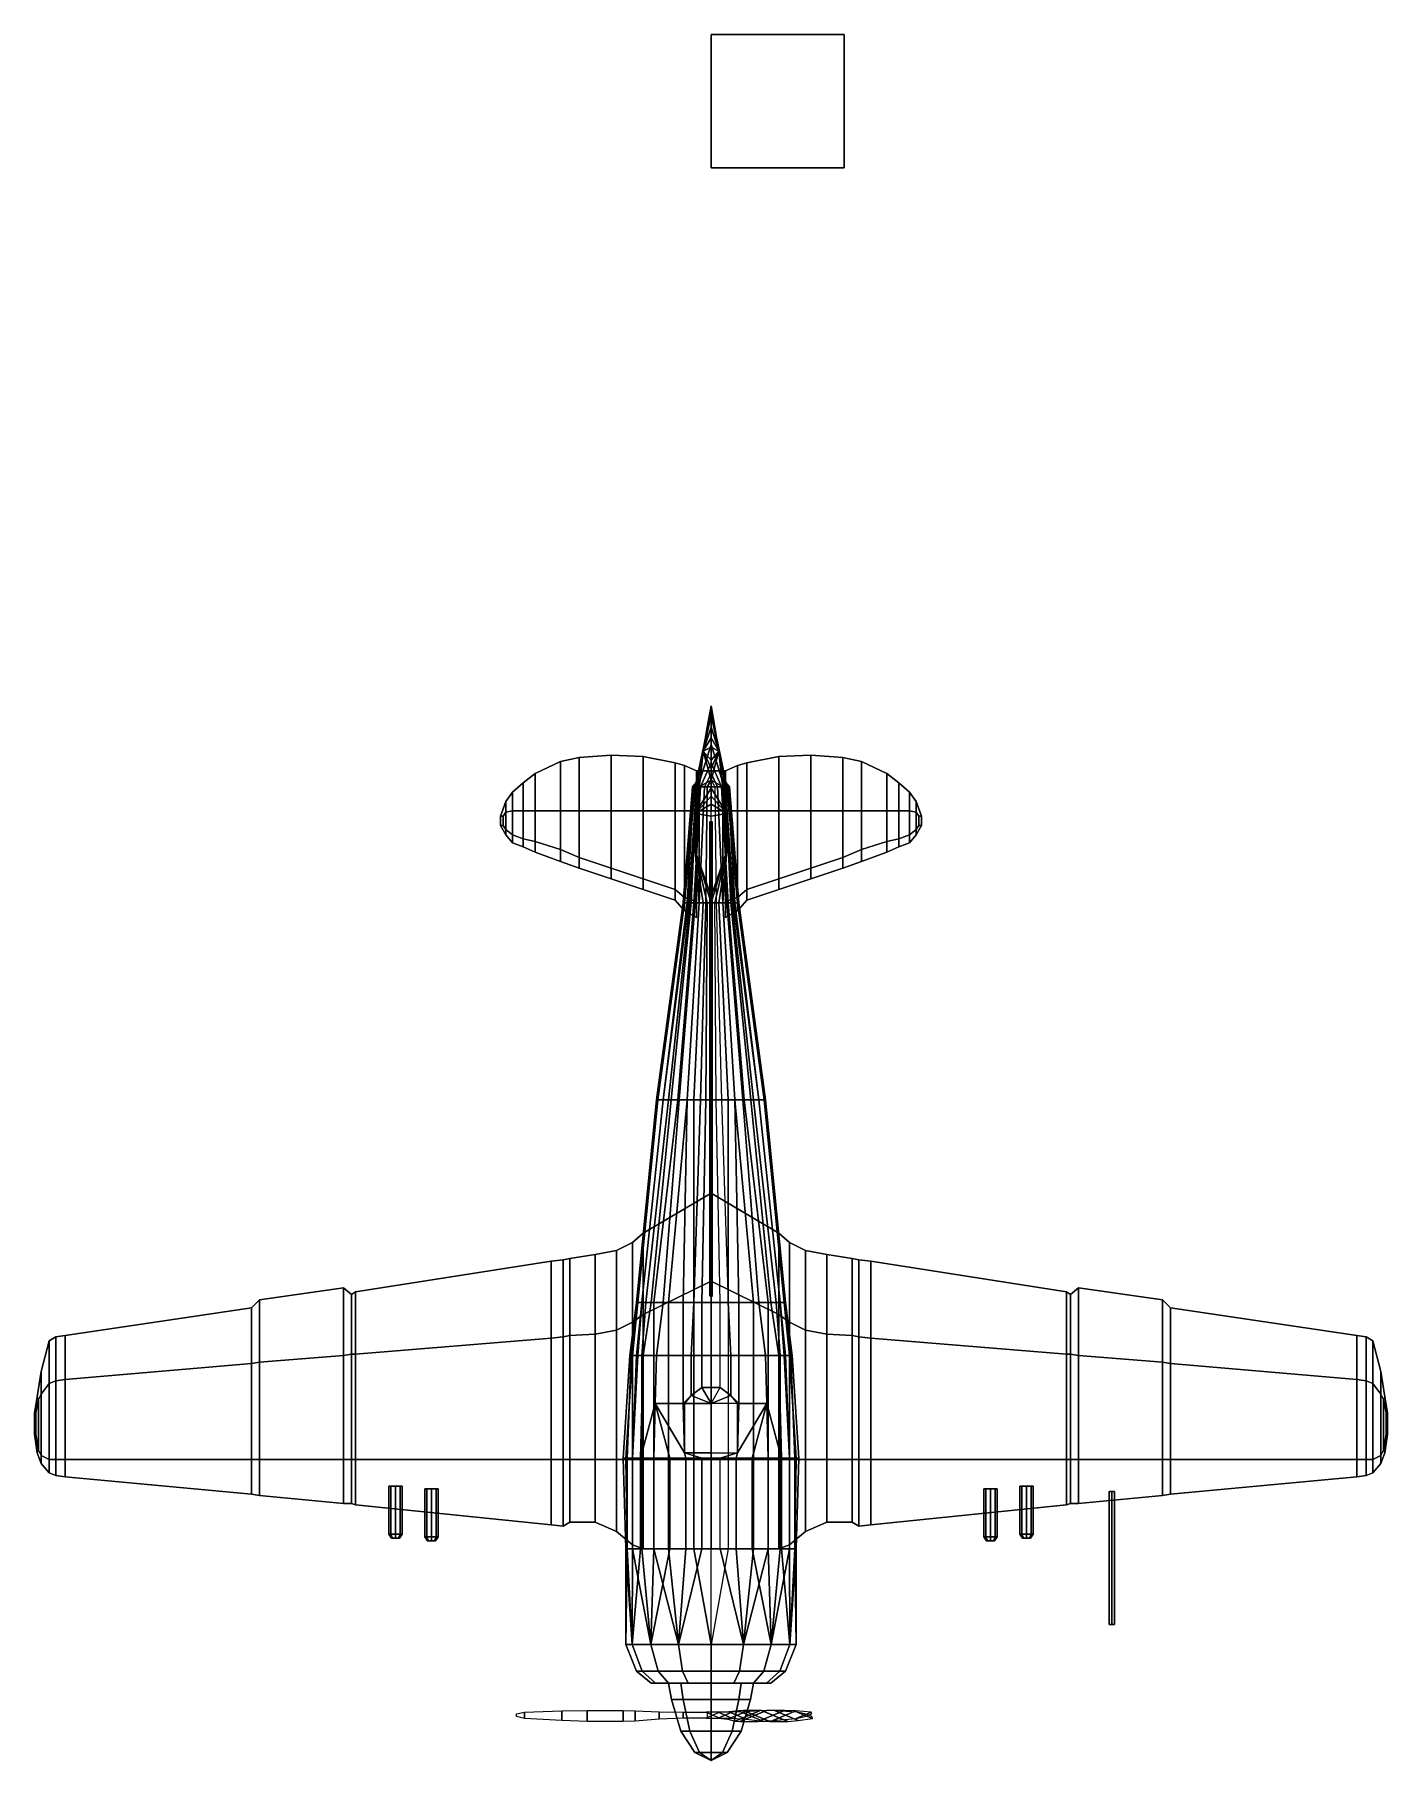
# Model space of a CAD drawing. Header units: millimetres. Extents: x -5.1 to 5.1, y -4 to 9.
import ezdxf

# ---------------------------------------------------------------- set-up
doc = ezdxf.new("R2010")
doc.units = ezdxf.units.MM
for name, color, linetype in [('blades', 4, 'Continuous'), ('h2', 6, 'Continuous'), ('prop', 1, 'Continuous')]:
    doc.layers.add(name, color=color, linetype=linetype)

msp = doc.modelspace()

# ---------------------------------------------------------------- linework, layer by layer
for points in [[(1, 9, -2.25), (1, 9, -3.25), (0, 9, -3.25), (0, 9, -2.25)], [(1, 9, -3.25), (1, 8, -3.25), (0, 8, -3.25), (0, 9, -3.25)], [(0, 9, -3.25), (0, 8, -3.25), (0, 8, -2.25), (0, 9, -2.25)], [(0, 9, -2.25), (0, 8, -2.25), (1, 8, -2.25), (1, 9, -2.25)], [(1, 8, -2.25), (1, 8, -3.25), (1, 9, -3.25), (1, 9, -2.25)], [(0, 8, -2.25), (0, 8, -3.25), (1, 8, -3.25), (1, 8, -2.25)], [(0, 3.92, -0.06), (0, 3.92, -0.1), (-0.11, 3.35, -0.14), (-0.12, 3.35, -0.06)], [(0, 3.92, -0.1), (0, 3.67, -0.17), (-0.1, 3.35, -0.17), (-0.11, 3.35, -0.14)], [(0, 3.96, 0.35), (0, 3.96, -0.06), (-0.06, 3.62, -0.06), (-0.03, 3.8, 0.35)], [(0, 3.89, 0.7), (0, 3.94, 0.44), (-0.03, 3.8, 0.55), (-0.06, 3.62, 0.8)], [(0, 3.8, 0.92), (0, 3.89, 0.7), (-0.06, 3.62, 0.8)], [(0, 3.94, 0.35), (0, 3.96, 0.35), (-0.03, 3.8, 0.35), (0, 3.94, 0.35)], [(0, 3.94, 0.44), (0, 3.94, 0.35), (-0.03, 3.8, 0.35), (-0.03, 3.8, 0.55)], [(-0.03, 3.8, 0.55), (-0.03, 3.8, 0.35), (-0.06, 3.62, -0.06), (-0.06, 3.62, 0.8)], [(0, 3.8, 0.92), (-0.06, 3.62, 0.8), (0, 3.72, 1.06), (0, 3.8, 0.92)], [(0, 3.67, -0.17), (0, 3.53, -0.2), (-0.08, 3.35, -0.2), (-0.1, 3.35, -0.17)], [(0, 3.72, 1.06), (-0.06, 3.62, 0.8), (0, 3.65, 1.15), (0, 3.72, 1.06)], [(0, 3.65, 1.15), (-0.06, 3.62, 0.8), (0, 3.55, 1.24), (0, 3.65, 1.15)], [(-1.32, 3.17, 0.3), (-1.13, 3.17, 0.3), (-1.13, 3.54, 0.25), (-1.32, 3.45, 0.25)], [(-1.32, 3.45, 0.25), (-1.13, 3.54, 0.25), (-1.13, 3.17, 0.2), (-1.32, 3.17, 0.21)], [(-1.13, 3.17, 0.3), (-0.99, 3.17, 0.31), (-0.99, 3.57, 0.25), (-1.13, 3.54, 0.25)], [(-1.13, 3.54, 0.25), (-0.99, 3.57, 0.25), (-0.99, 3.17, 0.2), (-1.13, 3.17, 0.2)], [(-0.99, 3.17, 0.31), (-0.75, 3.17, 0.31), (-0.75, 3.59, 0.25), (-0.99, 3.57, 0.25)], [(-0.99, 3.57, 0.25), (-0.75, 3.59, 0.25), (-0.75, 3.17, 0.19), (-0.99, 3.17, 0.2)], [(-0.75, 3.17, 0.31), (-0.51, 3.17, 0.31), (-0.51, 3.58, 0.25), (-0.75, 3.59, 0.25)], [(-0.75, 3.59, 0.25), (-0.51, 3.58, 0.25), (-0.51, 3.17, 0.18), (-0.75, 3.17, 0.19)], [(-0.51, 3.17, 0.31), (-0.27, 3.17, 0.31), (-0.27, 3.53, 0.25), (-0.51, 3.58, 0.25)], [(-0.51, 3.58, 0.25), (-0.27, 3.53, 0.25), (-0.27, 3.17, 0.18), (-0.51, 3.17, 0.18)], [(-0.27, 3.17, 0.31), (-0.2, 3.17, 0.31), (-0.2, 3.51, 0.25), (-0.27, 3.53, 0.25)], [(-0.27, 3.53, 0.25), (-0.2, 3.51, 0.25), (-0.2, 3.17, 0.18), (-0.27, 3.17, 0.18)], [(-0.2, 3.17, 0.31), (-0.11, 3.17, 0.31), (-0.11, 3.47, 0.25), (-0.2, 3.51, 0.25)], [(-0.2, 3.51, 0.25), (-0.11, 3.47, 0.25), (-0.11, 3.17, 0.18), (-0.2, 3.17, 0.18)], [(-0.06, 3.62, 0.8), (-0.08, 3.42, 0.36), (-0.09, 3.35, 0.42), (-0.09, 3.35, 0.92)], [(0, 3.4, 1.31), (-0.06, 3.62, 0.8), (-0.09, 3.35, 0.92), (0, 3.4, 1.31)], [(-0.06, 3.62, 0.8), (-0.06, 3.62, -0.06), (-0.08, 3.42, -0.06), (-0.08, 3.42, 0.36)], [(0, 3.53, -0.2), (0, 3.45, -0.22), (-0.05, 3.35, -0.22), (-0.08, 3.35, -0.2)], [(0, 3.49, 1.28), (-0.06, 3.62, 0.8), (0, 3.4, 1.31), (0, 3.49, 1.28)], [(0, 3.55, 1.24), (-0.06, 3.62, 0.8), (0, 3.49, 1.28), (0, 3.55, 1.24)], [(-1.49, 3.17, 0.29), (-1.41, 3.17, 0.29), (-1.41, 3.38, 0.25), (-1.49, 3.31, 0.25)], [(-1.49, 3.31, 0.25), (-1.41, 3.38, 0.25), (-1.41, 3.17, 0.22), (-1.49, 3.17, 0.23)], [(-1.41, 3.17, 0.29), (-1.32, 3.17, 0.3), (-1.32, 3.45, 0.25), (-1.41, 3.38, 0.25)], [(-1.41, 3.38, 0.25), (-1.32, 3.45, 0.25), (-1.32, 3.17, 0.21), (-1.41, 3.17, 0.22)], [(0, 3.4, 1.31), (-0.09, 3.35, 0.92), (-0.12, 3.15, 0.92), (0, 3.34, 1.31)], [(-0.11, 3.17, 0.31), (0, 3.17, 0.31), (0, 3.47, 0.25), (-0.11, 3.47, 0.25)], [(-0.11, 3.47, 0.25), (0, 3.47, 0.25), (0, 3.17, 0.18), (-0.11, 3.17, 0.18)], [(0, 3.45, -0.22), (0, 3.4, -0.23), (-0.03, 3.35, -0.23), (-0.05, 3.35, -0.22)], [(0.03, 3.35, -0.23), (-0.03, 3.35, -0.23), (0, 3.4, -0.23)], [(-1.54, 3.16, 0.28), (-1.49, 3.17, 0.29), (-1.49, 3.31, 0.25), (-1.54, 3.24, 0.25)], [(-1.54, 3.24, 0.25), (-1.49, 3.31, 0.25), (-1.49, 3.17, 0.23), (-1.54, 3.16, 0.23)], [(-0.13, 3.35), (-0.12, 3.35, -0.06), (-0.2, 2.48, -0.15), (-0.21, 2.48, -0.06)], [(-0.14, 3.35, 0.1), (-0.13, 3.35), (-0.21, 2.48, -0.06), (-0.21, 2.48, 0.02)], [(-0.14, 3.35, 0.2), (-0.14, 3.35, 0.1), (-0.21, 2.48, 0.02), (-0.2, 2.48, 0.11)], [(-0.12, 3.35, -0.06), (-0.11, 3.35, -0.14), (-0.17, 2.48, -0.23), (-0.2, 2.48, -0.15)], [(-0.13, 3.35, 0.23), (-0.14, 3.35, 0.2), (-0.2, 2.48, 0.11), (-0.18, 2.48, 0.23)], [(-0.11, 3.35, 0.32), (-0.13, 3.35, 0.23), (-0.18, 2.48, 0.23), (-0.15, 2.48, 0.32)], [(-0.11, 3.35, -0.14), (-0.1, 3.35, -0.17), (-0.16, 2.48, -0.25), (-0.17, 2.48, -0.23)], [(-0.1, 3.35, -0.17), (-0.08, 3.35, -0.2), (-0.13, 2.48, -0.28), (-0.16, 2.48, -0.25)], [(-0.1, 3.35, 0.36), (-0.11, 3.35, 0.32), (-0.15, 2.48, 0.32), (-0.12, 2.48, 0.36)], [(-0.08, 3.35, -0.2), (-0.05, 3.35, -0.22), (-0.09, 2.48, -0.3), (-0.13, 2.48, -0.28)], [(-0.09, 3.35, 0.92), (-0.09, 3.35, 0.42), (-0.12, 3.15, 0.42), (-0.12, 3.15, 0.92)], [(-0.12, 3.15, 0.42), (-0.09, 3.35, 0.39), (-0.09, 2.48, 0.39), (-0.12, 2.87, 0.42)], [(-0.09, 3.35, 0.42), (-0.09, 3.35, 0.39), (-0.09, 3.35, 0.39), (-0.12, 3.15, 0.42)], [(0, 3.34, 1.31), (-0.12, 3.15, 0.92), (-0.12, 3.15, 0.92), (0, 3.28, 1.3)], [(0, 3.28, 1.3), (-0.12, 3.15, 0.92), (-0.12, 3.15, 0.92), (0, 3.22, 1.26)], [(-0.05, 3.35, -0.22), (-0.03, 3.35, -0.23), (-0.04, 2.48, -0.31), (-0.09, 2.48, -0.3)], [(0.04, 2.48, -0.31), (-0.04, 2.48, -0.31), (-0.03, 3.35, -0.23), (0.03, 3.35, -0.23)], [(-1.56, 3.13, 0.27), (-1.54, 3.16, 0.28), (-1.54, 3.24, 0.25), (-1.58, 3.13, 0.25)], [(-1.58, 3.13, 0.25), (-1.54, 3.24, 0.25), (-1.54, 3.16, 0.23), (-1.56, 3.13, 0.24)], [(-1.58, 3.13, 0.25), (-1.58, 3.06, 0.25), (-1.56, 3.06, 0.27), (-1.56, 3.13, 0.27)], [(-1.56, 3.13, 0.24), (-1.56, 3.06, 0.24), (-1.58, 3.06, 0.25), (-1.58, 3.13, 0.25)], [(-1.56, 3.06, 0.27), (-1.54, 3.03, 0.28), (-1.54, 3.16, 0.28), (-1.56, 3.13, 0.27)], [(-1.54, 3.16, 0.23), (-1.54, 3.03, 0.23), (-1.56, 3.06, 0.24), (-1.56, 3.13, 0.24)], [(-1.54, 3.03, 0.28), (-1.49, 2.99, 0.29), (-1.49, 3.17, 0.29), (-1.54, 3.16, 0.28)], [(-1.49, 3.17, 0.23), (-1.49, 2.99, 0.23), (-1.54, 3.03, 0.23), (-1.54, 3.16, 0.23)], [(-1.49, 2.99, 0.29), (-1.41, 2.96, 0.29), (-1.41, 3.17, 0.29), (-1.49, 3.17, 0.29)], [(-1.41, 3.17, 0.22), (-1.41, 2.96, 0.22), (-1.49, 2.99, 0.23), (-1.49, 3.17, 0.23)], [(-1.41, 2.96, 0.29), (-1.32, 2.94, 0.3), (-1.32, 3.17, 0.3), (-1.41, 3.17, 0.29)], [(-1.32, 3.17, 0.21), (-1.32, 2.94, 0.21), (-1.41, 2.96, 0.22), (-1.41, 3.17, 0.22)], [(-1.32, 2.94, 0.3), (-1.13, 2.88, 0.3), (-1.13, 3.17, 0.3), (-1.32, 3.17, 0.3)], [(-1.13, 3.17, 0.2), (-1.13, 2.88, 0.2), (-1.32, 2.94, 0.21), (-1.32, 3.17, 0.21)], [(-1.13, 2.88, 0.3), (-0.99, 2.82, 0.31), (-0.99, 3.17, 0.31), (-1.13, 3.17, 0.3)], [(-0.99, 3.17, 0.2), (-0.99, 2.82, 0.2), (-1.13, 2.88, 0.2), (-1.13, 3.17, 0.2)], [(-0.99, 2.82, 0.31), (-0.75, 2.74, 0.31), (-0.75, 3.17, 0.31), (-0.99, 3.17, 0.31)], [(-0.75, 3.17, 0.19), (-0.75, 2.74, 0.19), (-0.99, 2.82, 0.2), (-0.99, 3.17, 0.2)], [(-0.75, 2.74, 0.31), (-0.51, 2.66, 0.31), (-0.51, 3.17, 0.31), (-0.75, 3.17, 0.31)], [(-0.51, 3.17, 0.18), (-0.51, 2.66, 0.18), (-0.75, 2.74, 0.19), (-0.75, 3.17, 0.19)], [(-0.51, 2.66, 0.31), (-0.27, 2.58, 0.31), (-0.27, 3.17, 0.31), (-0.51, 3.17, 0.31)], [(-0.27, 3.17, 0.18), (-0.27, 2.58, 0.18), (-0.51, 2.66, 0.18), (-0.51, 3.17, 0.18)], [(-0.27, 2.58, 0.31), (-0.2, 2.52, 0.31), (-0.2, 3.17, 0.31), (-0.27, 3.17, 0.31)], [(-0.2, 3.17, 0.18), (-0.2, 2.52, 0.18), (-0.27, 2.58, 0.18), (-0.27, 3.17, 0.18)], [(-0.2, 2.52, 0.31), (-0.11, 2.49, 0.31), (-0.11, 3.17, 0.31), (-0.2, 3.17, 0.31)], [(-0.11, 3.17, 0.18), (-0.11, 2.49, 0.18), (-0.2, 2.52, 0.18), (-0.2, 3.17, 0.18)], [(0, 3.22, 1.26), (-0.12, 3.15, 0.92), (-0.12, 3.15, 0.92), (0, 3.13, 1.17)], [(-0.12, 3.15, 0.92), (-0.12, 3.15, 0.42), (-0.12, 2.87, 0.42), (-0.12, 2.87, 0.67)], [(0, 3.13, 1.17), (-0.12, 3.15, 0.92), (-0.12, 2.87, 0.67), (0, 2.53, 0.45)], [(-1.58, 3.06, 0.25), (-1.54, 2.99, 0.25), (-1.54, 3.03, 0.28), (-1.56, 3.06, 0.27)], [(-1.56, 3.06, 0.24), (-1.54, 3.03, 0.23), (-1.54, 2.99, 0.25), (-1.58, 3.06, 0.25)], [(-1.54, 2.99, 0.25), (-1.49, 2.93, 0.25), (-1.49, 2.99, 0.29), (-1.54, 3.03, 0.28)], [(-1.54, 3.03, 0.23), (-1.49, 2.99, 0.23), (-1.49, 2.93, 0.25), (-1.54, 2.99, 0.25)], [(-1.49, 2.93, 0.25), (-1.41, 2.9, 0.25), (-1.41, 2.96, 0.29), (-1.49, 2.99, 0.29)], [(-1.49, 2.99, 0.23), (-1.41, 2.96, 0.22), (-1.41, 2.9, 0.25), (-1.49, 2.93, 0.25)], [(0, 3.08, 1.11), (-0.01, 3.09, 1.1), (-0.01, -0.45, 0.95), (0, -0.44, 0.96)], [(-0.01, 3.09, 1.1), (0, 3.062, 1.089), (0, -0.44, 0.94), (-0.01, -0.45, 0.95)], [(-1.41, 2.9, 0.25), (-1.32, 2.86, 0.25), (-1.32, 2.94, 0.3), (-1.41, 2.96, 0.29)], [(-1.41, 2.96, 0.22), (-1.32, 2.94, 0.21), (-1.32, 2.86, 0.25), (-1.41, 2.9, 0.25)], [(-1.32, 2.86, 0.25), (-1.13, 2.79, 0.25), (-1.13, 2.88, 0.3), (-1.32, 2.94, 0.3)], [(-1.32, 2.94, 0.21), (-1.13, 2.88, 0.2), (-1.13, 2.79, 0.25), (-1.32, 2.86, 0.25)], [(-1.13, 2.79, 0.25), (-0.99, 2.74, 0.25), (-0.99, 2.82, 0.31), (-1.13, 2.88, 0.3)], [(-1.13, 2.88, 0.2), (-0.99, 2.82, 0.2), (-0.99, 2.74, 0.25), (-1.13, 2.79, 0.25)], [(-0.12, 2.87, 0.67), (-0.12, 2.87, 0.42), (0, 2.53, 0.45)], [(0, 2.53, 0.45), (-0.12, 2.87, 0.42), (0, 2.48, 0.42)], [(-0.99, 2.74, 0.25), (-0.75, 2.66, 0.25), (-0.75, 2.74, 0.31), (-0.99, 2.82, 0.31)], [(-0.99, 2.82, 0.2), (-0.75, 2.74, 0.19), (-0.75, 2.66, 0.25), (-0.99, 2.74, 0.25)], [(-0.75, 2.66, 0.25), (-0.51, 2.58, 0.25), (-0.51, 2.66, 0.31), (-0.75, 2.74, 0.31)], [(-0.75, 2.74, 0.19), (-0.51, 2.66, 0.18), (-0.51, 2.58, 0.25), (-0.75, 2.66, 0.25)], [(-0.51, 2.58, 0.25), (-0.27, 2.5, 0.25), (-0.27, 2.58, 0.31), (-0.51, 2.66, 0.31)], [(-0.51, 2.66, 0.18), (-0.27, 2.58, 0.18), (-0.27, 2.5, 0.25), (-0.51, 2.58, 0.25)], [(-0.21, 2.48, -0.06), (-0.2, 2.48, -0.15), (-0.4, 1, -0.15), (-0.41, 1, -0.06)], [(-0.21, 2.48, 0.02), (-0.21, 2.48, -0.06), (-0.41, 1, -0.06), (-0.41, 1, 0.02)], [(-0.2, 2.48, 0.11), (-0.21, 2.48, 0.02), (-0.41, 1, 0.02), (-0.4, 1, 0.11)], [(-0.18, 2.48, 0.23), (-0.2, 2.48, 0.11), (-0.4, 1, 0.11), (-0.36, 1, 0.31)], [(-0.2, 2.48, -0.15), (-0.17, 2.48, -0.23), (-0.36, 1, -0.31), (-0.4, 1, -0.15)], [(-0.15, 2.48, 0.32), (-0.18, 2.48, 0.23), (-0.36, 1, 0.31), (-0.3, 1, 0.46)], [(-0.17, 2.48, -0.23), (-0.16, 2.48, -0.25), (-0.32, 1, -0.37), (-0.36, 1, -0.31)], [(-0.16, 2.48, -0.25), (-0.13, 2.48, -0.28), (-0.25, 1, -0.41), (-0.32, 1, -0.37)], [(-0.12, 2.48, 0.36), (-0.15, 2.48, 0.32), (-0.3, 1, 0.46), (-0.24, 1, 0.56)], [(-0.27, 2.5, 0.25), (-0.2, 2.42, 0.25), (-0.2, 2.52, 0.31), (-0.27, 2.58, 0.31)], [(-0.27, 2.58, 0.18), (-0.2, 2.52, 0.18), (-0.2, 2.42, 0.25), (-0.27, 2.5, 0.25)], [(-0.13, 2.48, -0.28), (-0.09, 2.48, -0.3), (-0.18, 1, -0.44), (-0.25, 1, -0.41)], [(-0.09, 2.48, 0.39), (-0.12, 2.48, 0.36), (-0.24, 1, 0.56), (-0.18, 1, 0.62)], [(-0.2, 2.42, 0.25), (-0.11, 2.37, 0.25), (-0.11, 2.49, 0.31), (-0.2, 2.52, 0.31)], [(-0.2, 2.52, 0.18), (-0.11, 2.49, 0.18), (-0.11, 2.37, 0.25), (-0.2, 2.42, 0.25)], [(-0.06, 2.48, 0.41), (-0.09, 2.48, 0.39), (-0.18, 1, 0.62), (-0.13, 1, 0.66)], [(-0.09, 2.48, -0.3), (-0.04, 2.48, -0.31), (-0.08, 1, -0.45), (-0.18, 1, -0.44)], [(-0.03, 2.48, 0.42), (-0.06, 2.48, 0.41), (-0.13, 1, 0.66), (-0.04, 1, 0.69)], [(0.08, 1, -0.45), (-0.08, 1, -0.45), (-0.04, 2.48, -0.31), (0.04, 2.48, -0.31)], [(0.03, 2.48, 0.42), (-0.03, 2.48, 0.42), (-0.04, 1, 0.69), (0.04, 1, 0.69)], [(-0.36, 1, 0.31), (-0.4, 1, 0.11), (-0.56, -0.52, 0.01), (-0.52, -0.52, 0.21)], [(-0.41, 1, 0.02), (-0.41, 1, -0.06), (-0.56, -0.52, -0.19), (-0.56, -0.52, -0.15)], [(-0.41, 1, -0.06), (-0.4, 1, -0.15), (-0.55, -0.52, -0.31), (-0.56, -0.52, -0.19)], [(-0.4, 1, 0.11), (-0.41, 1, 0.02), (-0.56, -0.52, -0.15), (-0.56, -0.52, 0.01)], [(-0.4, 1, -0.15), (-0.36, 1, -0.31), (-0.52, -0.52, -0.45), (-0.55, -0.52, -0.31)], [(-0.36, 1, -0.31), (-0.32, 1, -0.37), (-0.49, -0.52, -0.5), (-0.52, -0.52, -0.45)], [(-0.3, 1, 0.46), (-0.36, 1, 0.31), (-0.52, -0.52, 0.21), (-0.45, -0.52, 0.38)], [(-0.32, 1, -0.37), (-0.25, 1, -0.41), (-0.43, -0.52, -0.56), (-0.49, -0.52, -0.5)], [(-0.24, 1, 0.56), (-0.3, 1, 0.46), (-0.45, -0.52, 0.38), (-0.36, -0.52, 0.56)], [(-0.25, 1, -0.41), (-0.18, 1, -0.44), (-0.32, -0.52, -0.59), (-0.43, -0.52, -0.56)], [(-0.18, 1, 0.62), (-0.24, 1, 0.56), (-0.36, -0.52, 0.56), (-0.21, -0.52, 0.8)], [(-0.18, 1, -0.44), (-0.08, 1, -0.45), (-0.13, -0.52, -0.62), (-0.32, -0.52, -0.59)], [(-0.13, 1, 0.66), (-0.18, 1, 0.62), (-0.21, -0.52, 0.8), (-0.13, -0.52, 0.88)], [(0.13, -0.52, -0.62), (-0.13, -0.52, -0.62), (-0.08, 1, -0.45), (0.08, 1, -0.45)], [(-0.04, 1, 0.69), (-0.13, 1, 0.66), (-0.13, -0.52, 0.88), (-0.07, -0.52, 0.91)], [(0.04, 1, 0.69), (-0.04, 1, 0.69), (-0.07, -0.52, 0.91), (0.07, -0.52, 0.91)], [(0.51, 0, -0.2), (0, 0.3, -0.2), (0, -0.36, 0.12), (0.51, -0.61, 0.12)], [(0.51, -0.61, -0.6), (0, -0.36, -0.63), (0, 0.3, -0.2), (0.51, 0, -0.2)], [(0.59, -0.07, -0.2), (0.51, 0, -0.2), (0.51, -0.61, 0.12), (0.59, -0.67, 0.11)], [(0.59, -0.67, -0.58), (0.51, -0.61, -0.6), (0.51, 0, -0.2), (0.59, -0.07, -0.2)], [(0.71, -0.13, -0.2), (0.59, -0.07, -0.2), (0.59, -0.67, 0.11), (0.71, -0.73, 0.04)], [(0.71, -0.73, -0.42), (0.59, -0.67, -0.58), (0.59, -0.07, -0.2), (0.71, -0.13, -0.2)], [(0.87, -0.16, -0.2), (0.71, -0.13, -0.2), (0.71, -0.73, 0.04), (0.87, -0.76, -0.06)], [(0.87, -0.76, -0.4), (0.71, -0.73, -0.42), (0.71, -0.13, -0.2), (0.87, -0.16, -0.2)], [(1.06, -0.19, -0.2), (0.87, -0.16, -0.2), (0.87, -0.76, -0.06), (1.06, -0.77, -0.05)], [(1.06, -0.77, -0.39), (0.87, -0.76, -0.4), (0.87, -0.16, -0.2), (1.06, -0.19, -0.2)], [(1.11, -0.2, -0.2), (1.06, -0.19, -0.2), (1.06, -0.77, -0.05), (1.11, -0.78, -0.05)], [(1.11, -0.78, -0.38), (1.06, -0.77, -0.39), (1.06, -0.19, -0.2), (1.11, -0.2, -0.2)], [(1.2, -0.21, -0.2), (1.11, -0.2, -0.2), (1.11, -0.78, -0.05), (1.2, -0.79, -0.05)], [(1.2, -0.79, -0.37), (1.11, -0.78, -0.38), (1.11, -0.2, -0.2), (1.2, -0.21, -0.2)], [(2.67, -0.44, -0.11), (1.2, -0.21, -0.2), (1.2, -0.79, -0.05), (2.67, -0.91, 0.01)], [(2.67, -0.91, -0.24), (1.2, -0.79, -0.37), (1.2, -0.21, -0.2), (2.67, -0.44, -0.11)], [(0, -0.36, 0.12), (0, -1.7, 0.12), (0.51, -1.7, 0.12), (0.51, -0.61, 0.12)], [(0.51, -1.7, -0.6), (0, -1.7, -0.63), (0, -0.36, -0.63), (0.51, -0.61, -0.6)], [(0, -0.44, 0.96), (-0.01, -0.45, 0.95), (-0.01, -0.45, 0.97), (0, -0.44, 0.97)], [(0, -0.44, 0.97), (-0.01, -0.45, 0.97), (-0.01, -0.47, 0.97), (0, -0.48, 0.97)], [(0, -0.44, 0.898), (-0.01, -0.45, 0.9), (-0.01, -0.45, 0.95), (0, -0.44, 0.94)], [(-0.01, -0.45, 0.9), (-0.01, -0.47, 0.903), (-0.01, -0.47, 0.97), (-0.01, -0.45, 0.97)], [(-0.01, -0.47, 0.903), (0, -0.48, 0.904), (0, -0.48, 0.97), (-0.01, -0.47, 0.97)], [(2.7, -0.46, -0.11), (2.67, -0.44, -0.11), (2.67, -0.91, 0.01), (2.7, -0.91, 0.01)], [(2.7, -0.91, -0.24), (2.67, -0.91, -0.24), (2.67, -0.44, -0.11), (2.7, -0.46, -0.11)], [(2.76, -0.41, -0.11), (2.7, -0.46, -0.11), (2.7, -0.91, 0.01), (2.76, -0.92, 0.02)], [(2.76, -0.92, -0.23), (2.7, -0.91, -0.24), (2.7, -0.46, -0.11), (2.76, -0.41, -0.11)], [(3.39, -0.5, -0.05), (2.76, -0.41, -0.11), (2.76, -0.92, 0.02), (3.39, -0.97, 0.05)], [(3.39, -0.97, -0.16), (2.76, -0.92, -0.23), (2.76, -0.41, -0.11), (3.39, -0.5, -0.05)], [(3.45, -0.56, -0.05), (3.39, -0.5, -0.05), (3.39, -0.97, 0.05), (3.45, -0.98, 0.05)], [(3.45, -0.98, -0.16), (3.39, -0.97, -0.16), (3.39, -0.5, -0.05), (3.45, -0.56, -0.05)], [(-0.56, -0.52, 0.01), (-0.56, -0.52, -0.15), (-0.61, -0.92, -0.04), (-0.6, -0.92, 0.11)], [(-0.56, -0.52, -0.19), (-0.55, -0.52, -0.31), (-0.59, -0.92, -0.28), (-0.61, -0.92, -0.09)], [(-0.56, -0.52, -0.15), (-0.56, -0.52, -0.19), (-0.61, -0.92, -0.09), (-0.61, -0.92, -0.04)], [(-0.52, -0.52, 0.21), (-0.56, -0.52, 0.01), (-0.6, -0.92, 0.11), (-0.56, -0.92, 0.27)], [(-0.55, -0.52, -0.31), (-0.52, -0.52, -0.45), (-0.55, -0.92, -0.47), (-0.59, -0.92, -0.28)], [(-0.45, -0.52, 0.38), (-0.52, -0.52, 0.21), (-0.56, -0.92, 0.27), (-0.51, -0.92, 0.36)], [(-0.52, -0.52, -0.45), (-0.49, -0.52, -0.5), (-0.52, -0.92, -0.52), (-0.55, -0.92, -0.47)], [(-0.49, -0.52, -0.5), (-0.43, -0.52, -0.56), (-0.43, -0.92, -0.61), (-0.52, -0.92, -0.52)], [(-0.36, -0.52, 0.56), (-0.45, -0.52, 0.38), (-0.51, -0.92, 0.36), (-0.41, -0.92, 0.5)], [(-0.43, -0.52, -0.56), (-0.32, -0.52, -0.59), (-0.32, -0.92, -0.63), (-0.43, -0.92, -0.61)], [(-0.21, -0.52, 0.8), (-0.36, -0.52, 0.56), (-0.41, -0.92, 0.5), (-0.21, -0.92, 0.85)], [(-0.32, -0.52, -0.59), (-0.13, -0.52, -0.62), (-0.13, -0.92, -0.64), (-0.32, -0.92, -0.63)], [(-0.13, -0.52, 0.88), (-0.21, -0.52, 0.8), (-0.21, -0.92, 0.85), (-0.15, -0.92, 0.92)], [(-0.07, -0.52, 0.91), (-0.13, -0.52, 0.88), (-0.15, -0.92, 0.92), (-0.07, -0.92, 0.95)], [(0.13, -0.92, -0.64), (-0.13, -0.92, -0.64), (-0.13, -0.52, -0.62), (0.13, -0.52, -0.62)], [(0.07, -0.52, 0.91), (-0.07, -0.52, 0.91), (-0.07, -0.92, 0.95), (0.07, -0.92, 0.95)], [(0.51, -0.61, 0.12), (0.51, -1.7, 0.12), (0.59, -1.7, 0.11), (0.59, -0.67, 0.11)], [(0.59, -1.7, -0.58), (0.51, -1.7, -0.6), (0.51, -0.61, -0.6), (0.59, -0.67, -0.58)], [(4.85, -0.77, 0.08), (3.45, -0.56, -0.05), (3.45, -0.98, 0.05), (4.85, -1.1, 0.13)], [(4.85, -1.1, -0.01), (3.45, -0.98, -0.16), (3.45, -0.56, -0.05), (4.85, -0.77, 0.08)], [(0.59, -0.67, 0.11), (0.59, -1.7, 0.11), (0.71, -1.7, 0.04), (0.71, -0.73, 0.04)], [(0.71, -1.7, -0.42), (0.59, -1.7, -0.58), (0.59, -0.67, -0.58), (0.71, -0.73, -0.42)], [(0.71, -0.73, 0.04), (0.71, -1.7, 0.04), (0.87, -1.7, -0.06), (0.87, -0.76, -0.06)], [(0.87, -1.7, -0.4), (0.71, -1.7, -0.42), (0.71, -0.73, -0.42), (0.87, -0.76, -0.4)], [(0.87, -0.76, -0.06), (0.87, -1.7, -0.06), (1.06, -1.7, -0.05), (1.06, -0.77, -0.05)], [(1.06, -1.7, -0.39), (0.87, -1.7, -0.4), (0.87, -0.76, -0.4), (1.06, -0.77, -0.39)], [(1.06, -0.77, -0.05), (1.06, -1.7, -0.05), (1.11, -1.7, -0.05), (1.11, -0.78, -0.05)], [(1.11, -1.7, -0.38), (1.06, -1.7, -0.39), (1.06, -0.77, -0.39), (1.11, -0.78, -0.38)], [(4.92, -0.78, 0.08), (4.85, -0.77, 0.08), (4.85, -1.1, 0.13), (4.92, -1.11, 0.13)], [(4.92, -1.11), (4.85, -1.1, -0.01), (4.85, -0.77, 0.08), (4.92, -0.78, 0.08)], [(1.11, -0.78, -0.05), (1.11, -1.7, -0.05), (1.2, -1.7, -0.05), (1.2, -0.79, -0.05)], [(1.2, -1.7, -0.37), (1.11, -1.7, -0.38), (1.11, -0.78, -0.38), (1.2, -0.79, -0.37)], [(1.2, -0.79, -0.05), (1.2, -1.7, -0.05), (2.67, -1.7, 0.01), (2.67, -0.91, 0.01)], [(2.67, -1.7, -0.24), (1.2, -1.7, -0.37), (1.2, -0.79, -0.37), (2.67, -0.91, -0.24)], [(4.97, -0.81, 0.08), (4.92, -0.78, 0.08), (4.92, -1.11, 0.13), (4.97, -1.13, 0.13)], [(4.97, -1.13, 0.01), (4.92, -1.11), (4.92, -0.78, 0.08), (4.97, -0.81, 0.08)], [(5.03, -1.04, 0.08), (4.97, -0.81, 0.08), (4.97, -1.13, 0.13), (5.03, -1.21, 0.13)], [(5.03, -1.21, 0.02), (4.97, -1.13, 0.01), (4.97, -0.81, 0.08), (5.03, -1.04, 0.08)], [(-0.6, -0.92, 0.11), (-0.61, -0.92, -0.04), (-0.66, -1.69, 0.01), (-0.63, -1.69, 0.17)], [(-0.61, -0.92, -0.04), (-0.61, -0.92, -0.09), (-0.66, -1.69, -0.09), (-0.66, -1.69, 0.01)], [(-0.61, -0.92, -0.09), (-0.59, -0.92, -0.28), (-0.64, -1.69, -0.28), (-0.66, -1.69, -0.09)], [(-0.59, -0.92, -0.28), (-0.55, -0.92, -0.47), (-0.59, -1.69, -0.44), (-0.64, -1.69, -0.28)], [(-0.56, -0.92, 0.27), (-0.6, -0.92, 0.11), (-0.63, -1.69, 0.17), (-0.59, -1.69, 0.27)], [(-0.51, -0.92, 0.36), (-0.56, -0.92, 0.27), (-0.59, -1.69, 0.27), (-0.53, -1.69, 0.36)], [(-0.55, -0.92, -0.47), (-0.52, -0.92, -0.52), (-0.52, -1.69, -0.56), (-0.59, -1.69, -0.44)], [(-0.41, -0.92, 0.5), (-0.51, -0.92, 0.36), (-0.53, -1.69, 0.36), (-0.419, -1.28, 0.486)], [(-0.52, -0.92, -0.52), (-0.43, -0.92, -0.61), (-0.43, -1.69, -0.65), (-0.52, -1.69, -0.56)], [(-0.43, -0.92, -0.61), (-0.32, -0.92, -0.63), (-0.32, -1.69, -0.68), (-0.43, -1.69, -0.65)], [(-0.21, -0.92, 0.85), (-0.41, -0.92, 0.5), (-0.419, -1.28, 0.486), (-0.21, -1.28, 0.88)], [(-0.32, -0.92, -0.63), (-0.13, -0.92, -0.64), (-0.13, -1.69, -0.69), (-0.32, -1.69, -0.68)], [(-0.15, -0.92, 0.92), (-0.21, -0.92, 0.85), (-0.21, -1.28, 0.88), (-0.15, -1.22, 0.92)], [(-0.07, -0.92, 0.95), (-0.15, -0.92, 0.92), (-0.15, -1.22, 0.92), (-0.07, -1.16, 0.95)], [(0.13, -1.69, -0.69), (-0.13, -1.69, -0.69), (-0.13, -0.92, -0.64), (0.13, -0.92, -0.64)], [(0.07, -0.92, 0.95), (-0.07, -0.92, 0.95), (-0.07, -1.16, 0.95), (0.07, -1.16, 0.95)], [(2.67, -0.91, 0.01), (2.67, -1.7, 0.01), (2.7, -1.7, 0.01), (2.7, -0.91, 0.01)], [(2.7, -1.7, -0.24), (2.67, -1.7, -0.24), (2.67, -0.91, -0.24), (2.7, -0.91, -0.24)], [(2.7, -0.91, 0.01), (2.7, -1.7, 0.01), (2.76, -1.7, 0.02), (2.76, -0.92, 0.02)], [(2.76, -1.7, -0.23), (2.7, -1.7, -0.24), (2.7, -0.91, -0.24), (2.76, -0.92, -0.23)], [(2.76, -0.92, 0.02), (2.76, -1.7, 0.02), (3.39, -1.7, 0.05), (3.39, -0.97, 0.05)], [(3.39, -1.7, -0.16), (2.76, -1.7, -0.23), (2.76, -0.92, -0.23), (3.39, -0.97, -0.16)], [(3.39, -0.97, 0.05), (3.39, -1.7, 0.05), (3.45, -1.7, 0.05), (3.45, -0.98, 0.05)], [(3.45, -1.7, -0.16), (3.39, -1.7, -0.16), (3.39, -0.97, -0.16), (3.45, -0.98, -0.16)], [(3.45, -0.98, 0.05), (3.45, -1.7, 0.05), (4.85, -1.7, 0.13), (4.85, -1.1, 0.13)], [(4.85, -1.7, -0.01), (3.45, -1.7, -0.16), (3.45, -0.98, -0.16), (4.85, -1.1, -0.01)], [(-0.07, -1.16, 0.95), (-0.15, -1.22, 0.92), (0, -1.28, 0.89)], [(0.07, -1.16, 0.95), (-0.07, -1.16, 0.95), (0, -1.28, 0.89)], [(4.85, -1.1, 0.13), (4.85, -1.7, 0.13), (4.92, -1.7, 0.13), (4.92, -1.11, 0.13)], [(4.92, -1.7), (4.85, -1.7, -0.01), (4.85, -1.1, -0.01), (4.92, -1.11)], [(4.92, -1.11, 0.13), (4.92, -1.7, 0.13), (4.97, -1.7, 0.13), (4.97, -1.13, 0.13)], [(4.97, -1.7, 0.01), (4.92, -1.7), (4.92, -1.11), (4.97, -1.13, 0.01)], [(4.97, -1.13, 0.13), (4.97, -1.7, 0.13), (5.03, -1.67, 0.13), (5.03, -1.21, 0.13)], [(5.03, -1.67, 0.02), (4.97, -1.7, 0.01), (4.97, -1.13, 0.01), (5.03, -1.21, 0.02)], [(5.06, -1.23, 0.08), (5.03, -1.04, 0.08), (5.03, -1.21, 0.13), (5.05, -1.25, 0.12)], [(5.05, -1.25, 0.03), (5.03, -1.21, 0.02), (5.03, -1.04, 0.08), (5.06, -1.23, 0.08)], [(-0.419, -1.28, 0.486), (-0.419, -1.28, 0.486), (-0.53, -1.69, 0.36), (-0.43, -1.69, 0.47)], [(-0.419, -1.28, 0.486), (-0.419, -1.28, 0.486), (-0.43, -1.69, 0.47), (-0.31, -1.69, 0.55)], [(-0.2, -1.65, 0.67), (-0.419, -1.28, 0.486), (-0.31, -1.69, 0.55), (-0.19, -1.69, 0.61)], [(-0.21, -1.28, 0.88), (-0.21, -1.28, 0.88), (-0.419, -1.28, 0.486), (-0.2, -1.65, 0.67)], [(-0.15, -1.22, 0.92), (-0.21, -1.28, 0.88), (-0.2, -1.28, 0.89)], [(-0.2, -1.28, 0.89), (-0.21, -1.28, 0.88), (-0.2, -1.65, 0.67)], [(-0.15, -1.22, 0.92), (-0.2, -1.28, 0.89), (0, -1.28, 0.89)], [(0.2, -1.28, 0.89), (-0.2, -1.28, 0.89), (-0.2, -1.65, 0.67), (0.2, -1.65, 0.67)], [(5.03, -1.21, 0.13), (5.03, -1.67, 0.13), (5.05, -1.63, 0.12), (5.05, -1.25, 0.12)], [(5.05, -1.63, 0.03), (5.03, -1.67, 0.02), (5.03, -1.21, 0.02), (5.05, -1.25, 0.03)], [(5.08, -1.35, 0.08), (5.06, -1.23, 0.08), (5.05, -1.25, 0.12), (5.07, -1.35, 0.11)], [(5.07, -1.35, 0.05), (5.05, -1.25, 0.03), (5.06, -1.23, 0.08), (5.08, -1.35, 0.08)], [(5.05, -1.25, 0.12), (5.05, -1.63, 0.12), (5.07, -1.51, 0.11), (5.07, -1.35, 0.11)], [(5.07, -1.51, 0.05), (5.05, -1.63, 0.03), (5.05, -1.25, 0.03), (5.07, -1.35, 0.05)], [(5.07, -1.35, 0.11), (5.07, -1.51, 0.11), (5.08, -1.51, 0.08), (5.08, -1.35, 0.08)], [(5.08, -1.35, 0.08), (5.08, -1.51, 0.08), (5.07, -1.51, 0.05), (5.07, -1.35, 0.05)], [(5.07, -1.51, 0.11), (5.05, -1.63, 0.12), (5.06, -1.65, 0.08), (5.08, -1.51, 0.08)], [(5.08, -1.51, 0.08), (5.06, -1.65, 0.08), (5.05, -1.63, 0.03), (5.07, -1.51, 0.05)], [(0, -1.65, 0.67), (-0.2, -1.65, 0.67), (-0.07, -1.69, 0.64), (0, -1.69, 0.64)], [(-0.2, -1.65, 0.67), (-0.2, -1.65, 0.67), (-0.19, -1.69, 0.61), (-0.07, -1.69, 0.64)], [(5.03, -1.67, 0.13), (4.97, -1.7, 0.13), (4.97, -1.8, 0.08), (5.03, -1.73, 0.08)], [(5.03, -1.73, 0.08), (4.97, -1.8, 0.08), (4.97, -1.7, 0.01), (5.03, -1.67, 0.02)], [(5.05, -1.63, 0.12), (5.03, -1.67, 0.13), (5.03, -1.73, 0.08), (5.06, -1.65, 0.08)], [(5.06, -1.65, 0.08), (5.03, -1.73, 0.08), (5.03, -1.67, 0.02), (5.05, -1.63, 0.03)], [(-0.66, -1.69, 0.01), (-0.66, -1.69, -0.09), (-0.64, -2.37, -0.09), (-0.64, -2.37, 0.07)], [(-0.63, -1.69, 0.17), (-0.66, -1.69, 0.01), (-0.64, -2.37, 0.07), (-0.63, -2.37, 0.17)], [(-0.66, -1.69, -0.09), (-0.64, -1.69, -0.28), (-0.63, -2.37, -0.2), (-0.64, -2.37, -0.09)], [(-0.64, -1.69, -0.28), (-0.59, -1.69, -0.44), (-0.59, -2.37, -0.33), (-0.63, -2.37, -0.2)], [(-0.59, -1.69, 0.27), (-0.63, -1.69, 0.17), (-0.63, -2.37, 0.17), (-0.59, -2.37, 0.27)], [(-0.59, -1.69, -0.44), (-0.52, -1.69, -0.56), (-0.52, -2.37, -0.46), (-0.59, -2.37, -0.33)], [(-0.53, -1.69, 0.36), (-0.59, -1.69, 0.27), (-0.59, -2.37, 0.27), (-0.53, -2.37, 0.36)], [(-0.43, -1.69, 0.47), (-0.53, -1.69, 0.36), (-0.53, -2.37, 0.36), (-0.43, -2.37, 0.47)], [(-0.52, -1.69, -0.56), (-0.43, -1.69, -0.65), (-0.43, -2.37, -0.57), (-0.52, -2.37, -0.46)], [(-0.43, -1.69, -0.65), (-0.32, -1.69, -0.68), (-0.32, -2.37, -0.63), (-0.43, -2.37, -0.57)], [(-0.31, -1.69, 0.55), (-0.43, -1.69, 0.47), (-0.43, -2.37, 0.47), (-0.31, -2.37, 0.55)], [(-0.32, -1.69, -0.68), (-0.13, -1.69, -0.69), (-0.13, -2.37, -0.66), (-0.32, -2.37, -0.63)], [(-0.19, -1.69, 0.61), (-0.31, -1.69, 0.55), (-0.31, -2.37, 0.55), (-0.19, -2.37, 0.61)], [(-0.07, -1.69, 0.64), (-0.19, -1.69, 0.61), (-0.19, -2.37, 0.61), (-0.07, -2.37, 0.64)], [(0.13, -2.37, -0.66), (-0.13, -2.37, -0.66), (-0.13, -1.69, -0.69), (0.13, -1.69, -0.69)], [(0.07, -1.69, 0.64), (-0.07, -1.69, 0.64), (-0.07, -2.37, 0.64), (0.07, -2.37, 0.64)], [(0.51, -1.7, 0.12), (0, -1.7, 0.12), (0, -2.37, -0.2), (0.51, -2.37, -0.2)], [(0.51, -2.37, -0.2), (0, -2.37, -0.2), (0, -1.7, -0.63), (0.51, -1.7, -0.6)], [(0.59, -1.7, 0.11), (0.51, -1.7, 0.12), (0.51, -2.37, -0.2), (0.59, -2.34, -0.2)], [(0.59, -2.34, -0.2), (0.51, -2.37, -0.2), (0.51, -1.7, -0.6), (0.59, -1.7, -0.58)], [(0.71, -1.7, 0.04), (0.59, -1.7, 0.11), (0.59, -2.34, -0.2), (0.71, -2.24, -0.2)], [(0.71, -2.24, -0.2), (0.59, -2.34, -0.2), (0.59, -1.7, -0.58), (0.71, -1.7, -0.42)], [(0.87, -1.7, -0.06), (0.71, -1.7, 0.04), (0.71, -2.24, -0.2), (0.87, -2.17, -0.2)], [(0.87, -2.17, -0.2), (0.71, -2.24, -0.2), (0.71, -1.7, -0.42), (0.87, -1.7, -0.4)], [(1.06, -1.7, -0.05), (0.87, -1.7, -0.06), (0.87, -2.17, -0.2), (1.06, -2.17, -0.2)], [(1.06, -2.17, -0.2), (0.87, -2.17, -0.2), (0.87, -1.7, -0.4), (1.06, -1.7, -0.39)], [(1.11, -1.7, -0.05), (1.06, -1.7, -0.05), (1.06, -2.17, -0.2), (1.11, -2.2, -0.2)], [(1.11, -2.2, -0.2), (1.06, -2.17, -0.2), (1.06, -1.7, -0.39), (1.11, -1.7, -0.38)], [(1.2, -1.7, -0.05), (1.11, -1.7, -0.05), (1.11, -2.2, -0.2), (1.2, -2.19, -0.2)], [(1.2, -2.19, -0.2), (1.11, -2.2, -0.2), (1.11, -1.7, -0.38), (1.2, -1.7, -0.37)], [(2.67, -1.7, 0.01), (1.2, -1.7, -0.05), (1.2, -2.19, -0.2), (2.67, -2.04, -0.11)], [(2.67, -2.04, -0.11), (1.2, -2.19, -0.2), (1.2, -1.7, -0.37), (2.67, -1.7, -0.24)], [(2.7, -1.7, 0.01), (2.67, -1.7, 0.01), (2.67, -2.04, -0.11), (2.7, -2.03, -0.11)], [(2.7, -2.03, -0.11), (2.67, -2.04, -0.11), (2.67, -1.7, -0.24), (2.7, -1.7, -0.24)], [(2.76, -1.7, 0.02), (2.7, -1.7, 0.01), (2.7, -2.03, -0.11), (2.76, -2.03, -0.11)], [(2.76, -2.03, -0.11), (2.7, -2.03, -0.11), (2.7, -1.7, -0.24), (2.76, -1.7, -0.23)], [(3.39, -1.7, 0.05), (2.76, -1.7, 0.02), (2.76, -2.03, -0.11), (3.39, -1.97, -0.05)], [(3.39, -1.97, -0.05), (2.76, -2.03, -0.11), (2.76, -1.7, -0.23), (3.39, -1.7, -0.16)], [(3.45, -1.7, 0.05), (3.39, -1.7, 0.05), (3.39, -1.97, -0.05), (3.45, -1.96, -0.05)], [(3.45, -1.96, -0.05), (3.39, -1.97, -0.05), (3.39, -1.7, -0.16), (3.45, -1.7, -0.16)], [(4.85, -1.7, 0.13), (3.45, -1.7, 0.05), (3.45, -1.96, -0.05), (4.85, -1.83, 0.08)], [(4.85, -1.83, 0.08), (3.45, -1.96, -0.05), (3.45, -1.7, -0.16), (4.85, -1.7, -0.01)], [(4.92, -1.7, 0.13), (4.85, -1.7, 0.13), (4.85, -1.83, 0.08), (4.92, -1.82, 0.08)], [(4.92, -1.82, 0.08), (4.85, -1.83, 0.08), (4.85, -1.7, -0.01), (4.92, -1.7)], [(4.97, -1.7, 0.13), (4.92, -1.7, 0.13), (4.92, -1.82, 0.08), (4.97, -1.8, 0.08)], [(4.97, -1.8, 0.08), (4.92, -1.82, 0.08), (4.92, -1.7), (4.97, -1.7, 0.01)], [(2.065, -1.92, -0.105), (2.05, -1.92, -0.14), (2.05, -2.28, -0.14), (2.065, -2.28, -0.105)], [(2.05, -1.92, -0.14), (2.065, -1.92, -0.175), (2.065, -2.28, -0.175), (2.05, -2.28, -0.14)], [(2.1, -1.92, -0.09), (2.065, -1.92, -0.105), (2.065, -2.28, -0.105), (2.1, -2.28, -0.09)], [(2.065, -1.92, -0.175), (2.1, -1.92, -0.19), (2.1, -2.28, -0.19), (2.065, -2.28, -0.175)], [(2.135, -1.92, -0.105), (2.1, -1.92, -0.09), (2.1, -2.28, -0.09), (2.135, -2.28, -0.105)], [(2.1, -1.92, -0.19), (2.135, -1.92, -0.175), (2.135, -2.28, -0.175), (2.1, -2.28, -0.19)], [(2.15, -1.92, -0.14), (2.135, -1.92, -0.105), (2.135, -2.28, -0.105), (2.15, -2.28, -0.14)], [(2.135, -1.92, -0.175), (2.15, -1.92, -0.14), (2.15, -2.28, -0.14), (2.135, -2.28, -0.175)], [(2.335, -1.9, -0.085), (2.32, -1.9, -0.12), (2.32, -2.26, -0.12), (2.335, -2.26, -0.085)], [(2.32, -1.9, -0.12), (2.335, -1.9, -0.155), (2.335, -2.26, -0.155), (2.32, -2.26, -0.12)], [(2.37, -1.9, -0.07), (2.335, -1.9, -0.085), (2.335, -2.26, -0.085), (2.37, -2.26, -0.07)], [(2.335, -1.9, -0.155), (2.37, -1.9, -0.17), (2.37, -2.26, -0.17), (2.335, -2.26, -0.155)], [(2.405, -1.9, -0.085), (2.37, -1.9, -0.07), (2.37, -2.26, -0.07), (2.405, -2.26, -0.085)], [(2.37, -1.9, -0.17), (2.405, -1.9, -0.155), (2.405, -2.26, -0.155), (2.37, -2.26, -0.17)], [(2.42, -1.9, -0.12), (2.405, -1.9, -0.085), (2.405, -2.26, -0.085), (2.42, -2.26, -0.12)], [(2.405, -1.9, -0.155), (2.42, -1.9, -0.12), (2.42, -2.26, -0.12), (2.405, -2.26, -0.155)], [(3.01, -1.94, -0.06), (2.99, -1.94, -0.08), (2.99, -2.94, -0.08), (3.01, -2.94, -0.06)], [(2.99, -1.94, -0.08), (3.01, -1.94, -0.1), (3.01, -2.94, -0.1), (2.99, -2.94, -0.08)], [(3.03, -1.94, -0.08), (3.01, -1.94, -0.06), (3.01, -2.94, -0.06), (3.03, -2.94, -0.08)], [(3.01, -1.94, -0.1), (3.03, -1.94, -0.08), (3.03, -2.94, -0.08), (3.01, -2.94, -0.1)], [(2.065, -2.28, -0.105), (2.05, -2.28, -0.14), (2.07, -2.31, -0.14), (2.079, -2.31, -0.119)], [(2.05, -2.28, -0.14), (2.065, -2.28, -0.175), (2.079, -2.31, -0.161), (2.07, -2.31, -0.14)], [(2.1, -2.28, -0.09), (2.065, -2.28, -0.105), (2.079, -2.31, -0.119), (2.1, -2.31, -0.11)], [(2.065, -2.28, -0.175), (2.1, -2.28, -0.19), (2.1, -2.31, -0.17), (2.079, -2.31, -0.161)], [(2.121, -2.31, -0.119), (2.07, -2.31, -0.14), (2.079, -2.31, -0.161), (2.13, -2.31, -0.14)], [(2.1, -2.31, -0.11), (2.079, -2.31, -0.119), (2.07, -2.31, -0.14), (2.121, -2.31, -0.119)], [(2.13, -2.31, -0.14), (2.079, -2.31, -0.161), (2.1, -2.31, -0.17), (2.121, -2.31, -0.161)], [(2.135, -2.28, -0.105), (2.1, -2.28, -0.09), (2.1, -2.31, -0.11), (2.121, -2.31, -0.119)], [(2.1, -2.28, -0.19), (2.135, -2.28, -0.175), (2.121, -2.31, -0.161), (2.1, -2.31, -0.17)], [(2.15, -2.28, -0.14), (2.135, -2.28, -0.105), (2.121, -2.31, -0.119), (2.13, -2.31, -0.14)], [(2.135, -2.28, -0.175), (2.15, -2.28, -0.14), (2.13, -2.31, -0.14), (2.121, -2.31, -0.161)], [(2.335, -2.26, -0.085), (2.32, -2.26, -0.12), (2.34, -2.29, -0.12), (2.349, -2.29, -0.099)], [(2.32, -2.26, -0.12), (2.335, -2.26, -0.155), (2.349, -2.29, -0.141), (2.34, -2.29, -0.12)], [(2.37, -2.26, -0.07), (2.335, -2.26, -0.085), (2.349, -2.29, -0.099), (2.37, -2.29, -0.09)], [(2.335, -2.26, -0.155), (2.37, -2.26, -0.17), (2.37, -2.29, -0.15), (2.349, -2.29, -0.141)], [(2.37, -2.29, -0.09), (2.349, -2.29, -0.099), (2.34, -2.29, -0.12), (2.391, -2.29, -0.099)], [(2.391, -2.29, -0.099), (2.34, -2.29, -0.12), (2.349, -2.29, -0.141), (2.4, -2.29, -0.12)], [(2.4, -2.29, -0.12), (2.349, -2.29, -0.141), (2.37, -2.29, -0.15), (2.391, -2.29, -0.141)], [(2.405, -2.26, -0.085), (2.37, -2.26, -0.07), (2.37, -2.29, -0.09), (2.391, -2.29, -0.099)], [(2.37, -2.26, -0.17), (2.405, -2.26, -0.155), (2.391, -2.29, -0.141), (2.37, -2.29, -0.15)], [(2.42, -2.26, -0.12), (2.405, -2.26, -0.085), (2.391, -2.29, -0.099), (2.4, -2.29, -0.12)], [(2.405, -2.26, -0.155), (2.42, -2.26, -0.12), (2.4, -2.29, -0.12), (2.391, -2.29, -0.141)], [(-0.59, -2.37, 0.27), (-0.63, -2.37, 0.17), (-0.64, -3.09), (-0.591, -3.09, 0.245)], [(-0.63, -2.37, 0.17), (-0.64, -2.37, 0.07), (-0.64, -3.09)], [(-0.64, -2.37, 0.07), (-0.64, -2.37, -0.09), (-0.591, -3.09, -0.245), (-0.64, -3.09)], [(-0.64, -2.37, -0.09), (-0.63, -2.37, -0.2), (-0.591, -3.09, -0.245)], [(-0.63, -2.37, -0.2), (-0.59, -2.37, -0.33), (-0.453, -3.09, -0.453), (-0.591, -3.09, -0.245)], [(-0.43, -2.37, 0.47), (-0.53, -2.37, 0.36), (-0.591, -3.09, 0.245), (-0.453, -3.09, 0.453)], [(-0.53, -2.37, 0.36), (-0.59, -2.37, 0.27), (-0.591, -3.09, 0.245)], [(-0.59, -2.37, -0.33), (-0.52, -2.37, -0.46), (-0.453, -3.09, -0.453)], [(-0.52, -2.37, -0.46), (-0.43, -2.37, -0.57), (-0.245, -3.09, -0.57), (-0.453, -3.09, -0.453)], [(-0.19, -2.37, 0.61), (-0.31, -2.37, 0.55), (-0.453, -3.09, 0.453), (-0.245, -3.09, 0.58)], [(-0.31, -2.37, 0.55), (-0.43, -2.37, 0.47), (-0.453, -3.09, 0.453)], [(-0.43, -2.37, -0.57), (-0.32, -2.37, -0.63), (-0.245, -3.09, -0.57)], [(-0.32, -2.37, -0.63), (-0.13, -2.37, -0.66), (0, -3.09, -0.61), (-0.245, -3.09, -0.57)], [(0, -2.37, 0.64), (-0.07, -2.37, 0.64), (-0.245, -3.09, 0.58), (0, -3.09, 0.62)], [(-0.07, -2.37, 0.64), (-0.19, -2.37, 0.61), (-0.245, -3.09, 0.58)], [(0, -3.09, -0.61), (0, -3.09, -0.61), (-0.13, -2.37, -0.66), (0.13, -2.37, -0.66)], [(3.01, -2.94, -0.06), (2.99, -2.94, -0.08), (3.01, -2.94, -0.1), (3.03, -2.94, -0.08)], [(-0.591, -3.09, 0.245), (-0.64, -3.09), (-0.56, -3.29), (-0.517, -3.29, 0.214)], [(-0.64, -3.09), (-0.591, -3.09, -0.245), (-0.517, -3.29, -0.214), (-0.56, -3.29)], [(-0.453, -3.09, 0.453), (-0.591, -3.09, 0.245), (-0.517, -3.29, 0.214), (-0.396, -3.29, 0.396)], [(-0.591, -3.09, -0.245), (-0.453, -3.09, -0.453), (-0.396, -3.29, -0.396), (-0.517, -3.29, -0.214)], [(-0.245, -3.09, 0.58), (-0.453, -3.09, 0.453), (-0.396, -3.29, 0.396), (-0.214, -3.29, 0.517)], [(-0.453, -3.09, -0.453), (-0.245, -3.09, -0.57), (-0.214, -3.29, -0.517), (-0.396, -3.29, -0.396)], [(0, -3.09, 0.62), (-0.245, -3.09, 0.58), (-0.214, -3.29, 0.517), (0, -3.29, 0.56)], [(-0.245, -3.09, -0.57), (0, -3.09, -0.61), (0, -3.29, -0.56), (-0.214, -3.29, -0.517)], [(0.245, -3.09, 0.58), (0, -3.09, 0.62), (0, -3.29, 0.56), (0.214, -3.29, 0.517)], [(0, -3.09, -0.61), (0.245, -3.09, -0.57), (0.214, -3.29, -0.517), (0, -3.29, -0.56)], [(0.453, -3.09, 0.453), (0.245, -3.09, 0.58), (0.214, -3.29, 0.517), (0.396, -3.29, 0.396)], [(0.245, -3.09, -0.57), (0.453, -3.09, -0.453), (0.396, -3.29, -0.396), (0.214, -3.29, -0.517)], [(0.591, -3.09, 0.245), (0.453, -3.09, 0.453), (0.396, -3.29, 0.396), (0.517, -3.29, 0.214)], [(0.453, -3.09, -0.453), (0.591, -3.09, -0.245), (0.517, -3.29, -0.214), (0.396, -3.29, -0.396)], [(0.64, -3.09), (0.591, -3.09, 0.245), (0.517, -3.29, 0.214), (0.56, -3.29)], [(0.591, -3.09, -0.245), (0.64, -3.09), (0.56, -3.29), (0.517, -3.29, -0.214)], [(-0.517, -3.29, 0.214), (-0.56, -3.29), (-0.45, -3.38), (-0.416, -3.38, 0.172)], [(-0.56, -3.29), (-0.517, -3.29, -0.214), (-0.416, -3.38, -0.172), (-0.45, -3.38)], [(-0.396, -3.29, 0.396), (-0.517, -3.29, 0.214), (-0.416, -3.38, 0.172), (-0.318, -3.38, 0.318)], [(-0.517, -3.29, -0.214), (-0.396, -3.29, -0.396), (-0.318, -3.38, -0.318), (-0.416, -3.38, -0.172)], [(-0.214, -3.29, 0.517), (-0.396, -3.29, 0.396), (-0.318, -3.38, 0.318), (-0.172, -3.38, 0.416)], [(-0.396, -3.29, -0.396), (-0.214, -3.29, -0.517), (-0.172, -3.38, -0.416), (-0.318, -3.38, -0.318)], [(0, -3.29, 0.56), (-0.214, -3.29, 0.517), (-0.172, -3.38, 0.416), (0, -3.38, 0.45)], [(-0.214, -3.29, -0.517), (0, -3.29, -0.56), (0, -3.38, -0.45), (-0.172, -3.38, -0.416)], [(0.214, -3.29, 0.517), (0, -3.29, 0.56), (0, -3.38, 0.45), (0.172, -3.38, 0.416)], [(0, -3.29, -0.56), (0.214, -3.29, -0.517), (0.172, -3.38, -0.416), (0, -3.38, -0.45)], [(0.396, -3.29, 0.396), (0.214, -3.29, 0.517), (0.172, -3.38, 0.416), (0.318, -3.38, 0.318)], [(0.214, -3.29, -0.517), (0.396, -3.29, -0.396), (0.318, -3.38, -0.318), (0.172, -3.38, -0.416)], [(0.517, -3.29, 0.214), (0.396, -3.29, 0.396), (0.318, -3.38, 0.318), (0.416, -3.38, 0.172)], [(0.396, -3.29, -0.396), (0.517, -3.29, -0.214), (0.416, -3.38, -0.172), (0.318, -3.38, -0.318)], [(0.56, -3.29), (0.517, -3.29, 0.214), (0.416, -3.38, 0.172), (0.45, -3.38)], [(0.517, -3.29, -0.214), (0.56, -3.29), (0.45, -3.38), (0.416, -3.38, -0.172)], [(-0.416, -3.38, 0.172), (-0.45, -3.38), (-0.32, -3.38), (-0.226, -3.38, 0.226)], [(-0.45, -3.38), (-0.416, -3.38, -0.172), (-0.32, -3.38)], [(-0.318, -3.38, 0.318), (-0.416, -3.38, 0.172), (-0.226, -3.38, 0.226)], [(-0.416, -3.38, -0.172), (-0.318, -3.38, -0.318), (-0.226, -3.38, -0.226), (-0.32, -3.38)], [(-0.172, -3.38, 0.416), (-0.318, -3.38, 0.318), (-0.226, -3.38, 0.226), (0, -3.38, 0.32)], [(-0.318, -3.38, -0.318), (-0.172, -3.38, -0.416), (-0.226, -3.38, -0.226)], [(-0.172, -3.38, -0.416), (0, -3.38, -0.45), (0, -3.38, -0.32), (-0.226, -3.38, -0.226)], [(0.172, -3.38, 0.416), (0, -3.38, 0.45), (0, -3.38, 0.32), (0.226, -3.38, 0.226)], [(0.172, -3.38, -0.416), (0.318, -3.38, -0.318), (0.226, -3.38, -0.226), (0, -3.38, -0.32)], [(0.318, -3.38, 0.318), (0.172, -3.38, 0.416), (0.226, -3.38, 0.226)], [(0.318, -3.38, -0.318), (0.416, -3.38, -0.172), (0.226, -3.38, -0.226)], [(0.416, -3.38, -0.172), (0.45, -3.38), (0.32, -3.38), (0.226, -3.38, -0.226)], [(0.416, -3.38, 0.172), (0.318, -3.38, 0.318), (0.226, -3.38, 0.226), (0.32, -3.38)], [(0.45, -3.38), (0.416, -3.38, 0.172), (0.32, -3.38)]]:
    msp.add_3dface(points)
at = {"color": 3}
for points in [[(-0.044, 3.713, -0.06), (-0.044, 3.713, -0.06), (-0.12, 3.35, -0.06), (-0.06, 3.62, -0.06)], [(-0.06, 3.62, -0.06), (-0.06, 3.62, -0.06), (-0.12, 3.35, -0.06), (-0.08, 3.42, -0.06)], [(-0.08, 3.42, 0.36), (-0.08, 3.42, 0.36), (-0.14, 3.35, 0.2), (-0.13, 3.35, 0.23)], [(-0.08, 3.42, -0.06), (-0.08, 3.42, -0.06), (-0.14, 3.35, 0.2), (-0.08, 3.42, 0.36)], [(-0.08, 3.42, -0.06), (-0.08, 3.42, -0.06), (-0.14, 3.35, 0.1), (-0.14, 3.35, 0.2)], [(-0.08, 3.42, -0.06), (-0.08, 3.42, -0.06), (-0.13, 3.35), (-0.14, 3.35, 0.1)], [(-0.08, 3.42, 0.36), (-0.08, 3.42, 0.36), (-0.13, 3.35, 0.23), (-0.11, 3.35, 0.32)], [(-0.08, 3.42, -0.06), (-0.08, 3.42, -0.06), (-0.12, 3.35, -0.06), (-0.13, 3.35)], [(-0.08, 3.42, 0.36), (-0.08, 3.42, 0.36), (-0.11, 3.35, 0.32), (-0.1, 3.35, 0.36)], [(-0.08, 3.42, 0.36), (-0.08, 3.42, 0.36), (-0.1, 3.35, 0.36), (-0.09, 3.35, 0.39)], [(-0.08, 3.42, 0.36), (-0.08, 3.42, 0.36), (-0.09, 3.35, 0.39), (-0.09, 3.35, 0.42)], [(-0.09, 3.35, 0.39), (-0.1, 3.35, 0.36), (-0.12, 2.48, 0.36), (-0.09, 2.48, 0.39)]]:
    msp.add_3dface(points, dxfattribs=at)
at = {"color": 2}
for points in [[(-0.12, 2.87, 0.42), (-0.12, 2.87, 0.42), (-0.09, 2.48, 0.39), (-0.06, 2.48, 0.41)], [(-0.12, 2.87, 0.42), (-0.12, 2.87, 0.42), (-0.06, 2.48, 0.41), (-0.03, 2.48, 0.42)], [(-0.12, 2.87, 0.42), (-0.12, 2.87, 0.42), (-0.03, 2.48, 0.42), (0, 2.48, 0.42)]]:
    msp.add_3dface(points, dxfattribs=at)
at = {"layer": 'blades'}
for points in [[(-1.4, -3.645, 0.07), (-1.46, -3.631, 0.03), (-1.46, -3.609, -0.03), (-1.4, -3.598, -0.06)], [(-1.4, -3.645, 0.07), (-1.46, -3.631, 0.03), (-1.46, -3.609, -0.03), (-1.4, -3.598, -0.06)], [(-1.12, -3.66, 0.11), (-1.4, -3.645, 0.07), (-1.4, -3.598, -0.06), (-1.12, -3.587, -0.09)], [(-1.12, -3.66, 0.11), (-1.4, -3.645, 0.07), (-1.4, -3.598, -0.06), (-1.12, -3.587, -0.09)], [(-0.93, -3.667, 0.13), (-1.12, -3.66, 0.11), (-1.12, -3.587, -0.09), (-0.93, -3.584, -0.1)], [(-0.93, -3.667, 0.13), (-1.12, -3.66, 0.11), (-1.12, -3.587, -0.09), (-0.93, -3.584, -0.1)], [(-0.66, -3.667, 0.13), (-0.93, -3.667, 0.13), (-0.93, -3.584, -0.1), (-0.66, -3.584, -0.1)], [(-0.66, -3.667, 0.13), (-0.93, -3.667, 0.13), (-0.93, -3.584, -0.1), (-0.66, -3.584, -0.1)], [(-0.57, -3.664, 0.12), (-0.66, -3.667, 0.13), (-0.66, -3.584, -0.1), (-0.57, -3.587, -0.09)], [(-0.57, -3.664, 0.12), (-0.66, -3.667, 0.13), (-0.66, -3.584, -0.1), (-0.57, -3.587, -0.09)], [(-0.39, -3.649, 0.08), (-0.57, -3.664, 0.12), (-0.57, -3.587, -0.09), (-0.39, -3.595, -0.07)], [(-0.39, -3.649, 0.08), (-0.57, -3.664, 0.12), (-0.57, -3.587, -0.09), (-0.39, -3.595, -0.07)], [(-0.21, -3.642, 0.06), (-0.39, -3.649, 0.08), (-0.39, -3.595, -0.07), (-0.21, -3.598, -0.06)], [(-0.21, -3.642, 0.06), (-0.39, -3.649, 0.08), (-0.39, -3.595, -0.07), (-0.21, -3.598, -0.06)], [(-0.03, -3.642, 0.06), (-0.21, -3.642, 0.06), (-0.21, -3.598, -0.06), (-0.03, -3.598, -0.06)], [(-0.03, -3.642, 0.06), (-0.21, -3.642, 0.06), (-0.21, -3.598, -0.06), (-0.03, -3.598, -0.06)], [(-0.037, -3.642, -0.056), (0.053, -3.642, -0.212), (0.157, -3.598, -0.152), (0.067, -3.598, 0.004)], [(-0.037, -3.642, -0.056), (0.053, -3.642, -0.212), (0.157, -3.598, -0.152), (0.067, -3.598, 0.004)], [(0.067, -3.642, -0.004), (0.157, -3.642, 0.152), (0.053, -3.598, 0.212), (-0.037, -3.598, 0.056)], [(0.067, -3.642, -0.004), (0.157, -3.642, 0.152), (0.053, -3.598, 0.212), (-0.037, -3.598, 0.056)], [(0.053, -3.642, -0.212), (0.126, -3.649, -0.378), (0.256, -3.595, -0.303), (0.157, -3.598, -0.152)], [(0.053, -3.642, -0.212), (0.126, -3.649, -0.378), (0.256, -3.595, -0.303), (0.157, -3.598, -0.152)], [(0.157, -3.642, 0.152), (0.264, -3.649, 0.298), (0.134, -3.595, 0.373), (0.053, -3.598, 0.212)], [(0.157, -3.642, 0.152), (0.264, -3.649, 0.298), (0.134, -3.595, 0.373), (0.053, -3.598, 0.212)], [(0.126, -3.649, -0.378), (0.181, -3.664, -0.554), (0.363, -3.587, -0.449), (0.256, -3.595, -0.303)], [(0.126, -3.649, -0.378), (0.181, -3.664, -0.554), (0.363, -3.587, -0.449), (0.256, -3.595, -0.303)], [(0.264, -3.649, 0.298), (0.389, -3.664, 0.434), (0.207, -3.587, 0.539), (0.134, -3.595, 0.373)], [(0.264, -3.649, 0.298), (0.389, -3.664, 0.434), (0.207, -3.587, 0.539), (0.134, -3.595, 0.373)], [(0.181, -3.664, -0.554), (0.217, -3.667, -0.637), (0.417, -3.584, -0.522), (0.363, -3.587, -0.449)], [(0.181, -3.664, -0.554), (0.217, -3.667, -0.637), (0.417, -3.584, -0.522), (0.363, -3.587, -0.449)], [(0.389, -3.664, 0.434), (0.443, -3.667, 0.507), (0.243, -3.584, 0.622), (0.207, -3.587, 0.539)], [(0.389, -3.664, 0.434), (0.443, -3.667, 0.507), (0.243, -3.584, 0.622), (0.207, -3.587, 0.539)], [(0.217, -3.667, -0.637), (0.352, -3.667, -0.87), (0.552, -3.584, -0.755), (0.417, -3.584, -0.522)], [(0.217, -3.667, -0.637), (0.352, -3.667, -0.87), (0.552, -3.584, -0.755), (0.417, -3.584, -0.522)], [(0.443, -3.667, 0.507), (0.578, -3.667, 0.74), (0.378, -3.584, 0.855), (0.243, -3.584, 0.622)], [(0.443, -3.667, 0.507), (0.578, -3.667, 0.74), (0.378, -3.584, 0.855), (0.243, -3.584, 0.622)], [(0.352, -3.667, -0.87), (0.465, -3.66, -1.025), (0.638, -3.587, -0.925), (0.552, -3.584, -0.755)], [(0.352, -3.667, -0.87), (0.465, -3.66, -1.025), (0.638, -3.587, -0.925), (0.552, -3.584, -0.755)], [(0.578, -3.667, 0.74), (0.655, -3.66, 0.915), (0.482, -3.587, 1.015), (0.378, -3.584, 0.855)], [(0.578, -3.667, 0.74), (0.655, -3.66, 0.915), (0.482, -3.587, 1.015), (0.378, -3.584, 0.855)], [(0.465, -3.66, -1.025), (0.639, -3.645, -1.247), (0.752, -3.598, -1.182), (0.638, -3.587, -0.925)], [(0.465, -3.66, -1.025), (0.639, -3.645, -1.247), (0.752, -3.598, -1.182), (0.638, -3.587, -0.925)], [(0.655, -3.66, 0.915), (0.761, -3.645, 1.177), (0.648, -3.598, 1.242), (0.482, -3.587, 1.015)], [(0.655, -3.66, 0.915), (0.761, -3.645, 1.177), (0.648, -3.598, 1.242), (0.482, -3.587, 1.015)], [(0.639, -3.645, -1.247), (0.704, -3.631, -1.279), (0.756, -3.609, -1.249), (0.752, -3.598, -1.182)], [(0.639, -3.645, -1.247), (0.704, -3.631, -1.279), (0.756, -3.609, -1.249), (0.752, -3.598, -1.182)], [(0.761, -3.645, 1.177), (0.756, -3.631, 1.249), (0.704, -3.609, 1.279), (0.648, -3.598, 1.242)], [(0.761, -3.645, 1.177), (0.756, -3.631, 1.249), (0.704, -3.609, 1.279), (0.648, -3.598, 1.242)]]:
    msp.add_3dface(points, dxfattribs=at)
at = {"layer": 'h2'}
for points in [[(0, 3.96, 0.35), (0, 3.96, -0.06), (0.06, 3.62, -0.06), (0.03, 3.8, 0.35)], [(0, 3.94, 0.35), (0, 3.96, 0.35), (0.03, 3.8, 0.35), (0, 3.94, 0.35)], [(0, 3.89, 0.7), (0, 3.94, 0.44), (0.03, 3.8, 0.55), (0.06, 3.62, 0.8)], [(0, 3.94, 0.44), (0, 3.94, 0.35), (0.03, 3.8, 0.35), (0.03, 3.8, 0.55)], [(0, 3.92, -0.06), (0, 3.92, -0.1), (0.11, 3.35, -0.14), (0.12, 3.35, -0.06)], [(0, 3.92, -0.1), (0, 3.67, -0.17), (0.1, 3.35, -0.17), (0.11, 3.35, -0.14)], [(0, 3.8, 0.92), (0, 3.89, 0.7), (0.06, 3.62, 0.8)], [(0, 3.8, 0.92), (0.06, 3.62, 0.8), (0, 3.72, 1.06), (0, 3.8, 0.92)], [(0.03, 3.8, 0.55), (0.03, 3.8, 0.35), (0.06, 3.62, -0.06), (0.06, 3.62, 0.8)], [(0, 3.72, 1.06), (0.06, 3.62, 0.8), (0, 3.65, 1.15), (0, 3.72, 1.06)], [(0, 3.67, -0.17), (0, 3.53, -0.2), (0.08, 3.35, -0.2), (0.1, 3.35, -0.17)], [(0, 3.65, 1.15), (0.06, 3.62, 0.8), (0, 3.55, 1.24), (0, 3.65, 1.15)], [(0, 3.55, 1.24), (0.06, 3.62, 0.8), (0, 3.49, 1.28), (0, 3.55, 1.24)], [(0, 3.49, 1.28), (0.06, 3.62, 0.8), (0, 3.4, 1.31), (0, 3.49, 1.28)], [(0, 3.4, 1.31), (0.06, 3.62, 0.8), (0.09, 3.35, 0.92), (0, 3.4, 1.31)], [(0, 3.53, -0.2), (0, 3.45, -0.22), (0.05, 3.35, -0.22), (0.08, 3.35, -0.2)], [(0.06, 3.62, 0.8), (0.06, 3.62, -0.06), (0.08, 3.42, -0.06), (0.08, 3.42, 0.36)], [(0.06, 3.62, 0.8), (0.08, 3.42, 0.36), (0.09, 3.35, 0.42), (0.09, 3.35, 0.92)], [(0.2, 3.51, 0.25), (0.11, 3.47, 0.25), (0.11, 3.17, 0.18), (0.2, 3.17, 0.18)], [(0.2, 3.17, 0.31), (0.11, 3.17, 0.31), (0.11, 3.47, 0.25), (0.2, 3.51, 0.25)], [(0.27, 3.53, 0.25), (0.2, 3.51, 0.25), (0.2, 3.17, 0.18), (0.27, 3.17, 0.18)], [(0.27, 3.17, 0.31), (0.2, 3.17, 0.31), (0.2, 3.51, 0.25), (0.27, 3.53, 0.25)], [(0.51, 3.58, 0.25), (0.27, 3.53, 0.25), (0.27, 3.17, 0.18), (0.51, 3.17, 0.18)], [(0.51, 3.17, 0.31), (0.27, 3.17, 0.31), (0.27, 3.53, 0.25), (0.51, 3.58, 0.25)], [(0.75, 3.59, 0.25), (0.51, 3.58, 0.25), (0.51, 3.17, 0.18), (0.75, 3.17, 0.19)], [(0.75, 3.17, 0.31), (0.51, 3.17, 0.31), (0.51, 3.58, 0.25), (0.75, 3.59, 0.25)], [(0.99, 3.57, 0.25), (0.75, 3.59, 0.25), (0.75, 3.17, 0.19), (0.99, 3.17, 0.2)], [(0.99, 3.17, 0.31), (0.75, 3.17, 0.31), (0.75, 3.59, 0.25), (0.99, 3.57, 0.25)], [(1.13, 3.54, 0.25), (0.99, 3.57, 0.25), (0.99, 3.17, 0.2), (1.13, 3.17, 0.2)], [(1.13, 3.17, 0.3), (0.99, 3.17, 0.31), (0.99, 3.57, 0.25), (1.13, 3.54, 0.25)], [(1.32, 3.45, 0.25), (1.13, 3.54, 0.25), (1.13, 3.17, 0.2), (1.32, 3.17, 0.21)], [(1.32, 3.17, 0.3), (1.13, 3.17, 0.3), (1.13, 3.54, 0.25), (1.32, 3.45, 0.25)], [(0.11, 3.47, 0.25), (0, 3.47, 0.25), (0, 3.17, 0.18), (0.11, 3.17, 0.18)], [(0.11, 3.17, 0.31), (0, 3.17, 0.31), (0, 3.47, 0.25), (0.11, 3.47, 0.25)], [(0, 3.45, -0.22), (0, 3.4, -0.23), (0.03, 3.35, -0.23), (0.05, 3.35, -0.22)], [(0, 3.4, 1.31), (0.09, 3.35, 0.92), (0.12, 3.15, 0.92), (0, 3.34, 1.31)], [(1.41, 3.38, 0.25), (1.32, 3.45, 0.25), (1.32, 3.17, 0.21), (1.41, 3.17, 0.22)], [(1.41, 3.17, 0.29), (1.32, 3.17, 0.3), (1.32, 3.45, 0.25), (1.41, 3.38, 0.25)], [(1.49, 3.31, 0.25), (1.41, 3.38, 0.25), (1.41, 3.17, 0.22), (1.49, 3.17, 0.23)], [(1.49, 3.17, 0.29), (1.41, 3.17, 0.29), (1.41, 3.38, 0.25), (1.49, 3.31, 0.25)], [(0, 3.34, 1.31), (0.12, 3.15, 0.92), (0.12, 3.15, 0.92), (0, 3.28, 1.3)], [(0, 3.28, 1.3), (0.12, 3.15, 0.92), (0.12, 3.15, 0.92), (0, 3.22, 1.26)], [(0.05, 3.35, -0.22), (0.03, 3.35, -0.23), (0.04, 2.48, -0.31), (0.09, 2.48, -0.3)], [(0.08, 3.35, -0.2), (0.05, 3.35, -0.22), (0.09, 2.48, -0.3), (0.13, 2.48, -0.28)], [(0.1, 3.35, -0.17), (0.08, 3.35, -0.2), (0.13, 2.48, -0.28), (0.16, 2.48, -0.25)], [(0.09, 3.35, 0.42), (0.09, 3.35, 0.39), (0.09, 3.35, 0.39), (0.12, 3.15, 0.42)], [(0.12, 3.15, 0.42), (0.09, 3.35, 0.39), (0.09, 2.48, 0.39), (0.12, 2.87, 0.42)], [(0.09, 3.35, 0.92), (0.09, 3.35, 0.42), (0.12, 3.15, 0.42), (0.12, 3.15, 0.92)], [(0.11, 3.35, -0.14), (0.1, 3.35, -0.17), (0.16, 2.48, -0.25), (0.17, 2.48, -0.23)], [(0.1, 3.35, 0.36), (0.11, 3.35, 0.32), (0.15, 2.48, 0.32), (0.12, 2.48, 0.36)], [(0.12, 3.35, -0.06), (0.11, 3.35, -0.14), (0.17, 2.48, -0.23), (0.2, 2.48, -0.15)], [(0.11, 3.35, 0.32), (0.13, 3.35, 0.23), (0.18, 2.48, 0.23), (0.15, 2.48, 0.32)], [(0.13, 3.35), (0.12, 3.35, -0.06), (0.2, 2.48, -0.15), (0.21, 2.48, -0.06)], [(0.14, 3.35, 0.1), (0.13, 3.35), (0.21, 2.48, -0.06), (0.21, 2.48, 0.02)], [(0.13, 3.35, 0.23), (0.14, 3.35, 0.2), (0.2, 2.48, 0.11), (0.18, 2.48, 0.23)], [(0.14, 3.35, 0.2), (0.14, 3.35, 0.1), (0.21, 2.48, 0.02), (0.2, 2.48, 0.11)], [(1.54, 3.24, 0.25), (1.49, 3.31, 0.25), (1.49, 3.17, 0.23), (1.54, 3.16, 0.23)], [(1.54, 3.16, 0.28), (1.49, 3.17, 0.29), (1.49, 3.31, 0.25), (1.54, 3.24, 0.25)], [(0, 3.22, 1.26), (0.12, 3.15, 0.92), (0.12, 3.15, 0.92), (0, 3.13, 1.17)], [(0, 3.13, 1.17), (0.12, 3.15, 0.92), (0.12, 2.87, 0.67), (0, 2.53, 0.45)], [(0.11, 3.17, 0.18), (0.11, 2.49, 0.18), (0.2, 2.52, 0.18), (0.2, 3.17, 0.18)], [(0.2, 2.52, 0.31), (0.11, 2.49, 0.31), (0.11, 3.17, 0.31), (0.2, 3.17, 0.31)], [(0.12, 3.15, 0.92), (0.12, 3.15, 0.42), (0.12, 2.87, 0.42), (0.12, 2.87, 0.67)], [(0.2, 3.17, 0.18), (0.2, 2.52, 0.18), (0.27, 2.58, 0.18), (0.27, 3.17, 0.18)], [(0.27, 2.58, 0.31), (0.2, 2.52, 0.31), (0.2, 3.17, 0.31), (0.27, 3.17, 0.31)], [(0.27, 3.17, 0.18), (0.27, 2.58, 0.18), (0.51, 2.66, 0.18), (0.51, 3.17, 0.18)], [(0.51, 2.66, 0.31), (0.27, 2.58, 0.31), (0.27, 3.17, 0.31), (0.51, 3.17, 0.31)], [(0.51, 3.17, 0.18), (0.51, 2.66, 0.18), (0.75, 2.74, 0.19), (0.75, 3.17, 0.19)], [(0.75, 2.74, 0.31), (0.51, 2.66, 0.31), (0.51, 3.17, 0.31), (0.75, 3.17, 0.31)], [(0.75, 3.17, 0.19), (0.75, 2.74, 0.19), (0.99, 2.82, 0.2), (0.99, 3.17, 0.2)], [(0.99, 2.82, 0.31), (0.75, 2.74, 0.31), (0.75, 3.17, 0.31), (0.99, 3.17, 0.31)], [(0.99, 3.17, 0.2), (0.99, 2.82, 0.2), (1.13, 2.88, 0.2), (1.13, 3.17, 0.2)], [(1.13, 2.88, 0.3), (0.99, 2.82, 0.31), (0.99, 3.17, 0.31), (1.13, 3.17, 0.3)], [(1.13, 3.17, 0.2), (1.13, 2.88, 0.2), (1.32, 2.94, 0.21), (1.32, 3.17, 0.21)], [(1.32, 2.94, 0.3), (1.13, 2.88, 0.3), (1.13, 3.17, 0.3), (1.32, 3.17, 0.3)], [(1.32, 3.17, 0.21), (1.32, 2.94, 0.21), (1.41, 2.96, 0.22), (1.41, 3.17, 0.22)], [(1.41, 2.96, 0.29), (1.32, 2.94, 0.3), (1.32, 3.17, 0.3), (1.41, 3.17, 0.29)], [(1.41, 3.17, 0.22), (1.41, 2.96, 0.22), (1.49, 2.99, 0.23), (1.49, 3.17, 0.23)], [(1.49, 2.99, 0.29), (1.41, 2.96, 0.29), (1.41, 3.17, 0.29), (1.49, 3.17, 0.29)], [(1.49, 3.17, 0.23), (1.49, 2.99, 0.23), (1.54, 3.03, 0.23), (1.54, 3.16, 0.23)], [(1.54, 3.03, 0.28), (1.49, 2.99, 0.29), (1.49, 3.17, 0.29), (1.54, 3.16, 0.28)], [(1.58, 3.13, 0.25), (1.54, 3.24, 0.25), (1.54, 3.16, 0.23), (1.56, 3.13, 0.24)], [(1.56, 3.13, 0.27), (1.54, 3.16, 0.28), (1.54, 3.24, 0.25), (1.58, 3.13, 0.25)], [(1.54, 3.16, 0.23), (1.54, 3.03, 0.23), (1.56, 3.06, 0.24), (1.56, 3.13, 0.24)], [(1.56, 3.06, 0.27), (1.54, 3.03, 0.28), (1.54, 3.16, 0.28), (1.56, 3.13, 0.27)], [(1.56, 3.13, 0.24), (1.56, 3.06, 0.24), (1.58, 3.06, 0.25), (1.58, 3.13, 0.25)], [(1.58, 3.13, 0.25), (1.58, 3.06, 0.25), (1.56, 3.06, 0.27), (1.56, 3.13, 0.27)], [(0, 3.08, 1.11), (0.01, 3.09, 1.1), (0.01, -0.45, 0.95), (0, -0.44, 0.96)], [(0.01, 3.09, 1.1), (0, 3.062, 1.089), (0, -0.44, 0.94), (0.01, -0.45, 0.95)], [(1.49, 2.99, 0.23), (1.41, 2.96, 0.22), (1.41, 2.9, 0.25), (1.49, 2.93, 0.25)], [(1.49, 2.93, 0.25), (1.41, 2.9, 0.25), (1.41, 2.96, 0.29), (1.49, 2.99, 0.29)], [(1.54, 3.03, 0.23), (1.49, 2.99, 0.23), (1.49, 2.93, 0.25), (1.54, 2.99, 0.25)], [(1.54, 2.99, 0.25), (1.49, 2.93, 0.25), (1.49, 2.99, 0.29), (1.54, 3.03, 0.28)], [(1.56, 3.06, 0.24), (1.54, 3.03, 0.23), (1.54, 2.99, 0.25), (1.58, 3.06, 0.25)], [(1.58, 3.06, 0.25), (1.54, 2.99, 0.25), (1.54, 3.03, 0.28), (1.56, 3.06, 0.27)], [(0, 2.53, 0.45), (0.12, 2.87, 0.42), (0, 2.48, 0.42)], [(0.12, 2.87, 0.67), (0.12, 2.87, 0.42), (0, 2.53, 0.45)], [(1.13, 2.88, 0.2), (0.99, 2.82, 0.2), (0.99, 2.74, 0.25), (1.13, 2.79, 0.25)], [(1.13, 2.79, 0.25), (0.99, 2.74, 0.25), (0.99, 2.82, 0.31), (1.13, 2.88, 0.3)], [(1.32, 2.94, 0.21), (1.13, 2.88, 0.2), (1.13, 2.79, 0.25), (1.32, 2.86, 0.25)], [(1.32, 2.86, 0.25), (1.13, 2.79, 0.25), (1.13, 2.88, 0.3), (1.32, 2.94, 0.3)], [(1.41, 2.96, 0.22), (1.32, 2.94, 0.21), (1.32, 2.86, 0.25), (1.41, 2.9, 0.25)], [(1.41, 2.9, 0.25), (1.32, 2.86, 0.25), (1.32, 2.94, 0.3), (1.41, 2.96, 0.29)], [(0.75, 2.74, 0.19), (0.51, 2.66, 0.18), (0.51, 2.58, 0.25), (0.75, 2.66, 0.25)], [(0.75, 2.66, 0.25), (0.51, 2.58, 0.25), (0.51, 2.66, 0.31), (0.75, 2.74, 0.31)], [(0.99, 2.82, 0.2), (0.75, 2.74, 0.19), (0.75, 2.66, 0.25), (0.99, 2.74, 0.25)], [(0.99, 2.74, 0.25), (0.75, 2.66, 0.25), (0.75, 2.74, 0.31), (0.99, 2.82, 0.31)], [(0.51, 2.66, 0.18), (0.27, 2.58, 0.18), (0.27, 2.5, 0.25), (0.51, 2.58, 0.25)], [(0.51, 2.58, 0.25), (0.27, 2.5, 0.25), (0.27, 2.58, 0.31), (0.51, 2.66, 0.31)], [(0.03, 2.48, 0.42), (0.06, 2.48, 0.41), (0.13, 1, 0.66), (0.04, 1, 0.69)], [(0.09, 2.48, -0.3), (0.04, 2.48, -0.31), (0.08, 1, -0.45), (0.18, 1, -0.44)], [(0.06, 2.48, 0.41), (0.09, 2.48, 0.39), (0.18, 1, 0.62), (0.13, 1, 0.66)], [(0.13, 2.48, -0.28), (0.09, 2.48, -0.3), (0.18, 1, -0.44), (0.25, 1, -0.41)], [(0.09, 2.48, 0.39), (0.12, 2.48, 0.36), (0.24, 1, 0.56), (0.18, 1, 0.62)], [(0.2, 2.52, 0.18), (0.11, 2.49, 0.18), (0.11, 2.37, 0.25), (0.2, 2.42, 0.25)], [(0.2, 2.42, 0.25), (0.11, 2.37, 0.25), (0.11, 2.49, 0.31), (0.2, 2.52, 0.31)], [(0.12, 2.48, 0.36), (0.15, 2.48, 0.32), (0.3, 1, 0.46), (0.24, 1, 0.56)], [(0.16, 2.48, -0.25), (0.13, 2.48, -0.28), (0.25, 1, -0.41), (0.32, 1, -0.37)], [(0.15, 2.48, 0.32), (0.18, 2.48, 0.23), (0.36, 1, 0.31), (0.3, 1, 0.46)], [(0.17, 2.48, -0.23), (0.16, 2.48, -0.25), (0.32, 1, -0.37), (0.36, 1, -0.31)], [(0.2, 2.48, -0.15), (0.17, 2.48, -0.23), (0.36, 1, -0.31), (0.4, 1, -0.15)], [(0.18, 2.48, 0.23), (0.2, 2.48, 0.11), (0.4, 1, 0.11), (0.36, 1, 0.31)], [(0.27, 2.58, 0.18), (0.2, 2.52, 0.18), (0.2, 2.42, 0.25), (0.27, 2.5, 0.25)], [(0.27, 2.5, 0.25), (0.2, 2.42, 0.25), (0.2, 2.52, 0.31), (0.27, 2.58, 0.31)], [(0.2, 2.48, 0.11), (0.21, 2.48, 0.02), (0.41, 1, 0.02), (0.4, 1, 0.11)], [(0.21, 2.48, -0.06), (0.2, 2.48, -0.15), (0.4, 1, -0.15), (0.41, 1, -0.06)], [(0.21, 2.48, 0.02), (0.21, 2.48, -0.06), (0.41, 1, -0.06), (0.41, 1, 0.02)], [(0.04, 1, 0.69), (0.13, 1, 0.66), (0.13, -0.52, 0.88), (0.07, -0.52, 0.91)], [(0.18, 1, -0.44), (0.08, 1, -0.45), (0.13, -0.52, -0.62), (0.32, -0.52, -0.59)], [(0.13, 1, 0.66), (0.18, 1, 0.62), (0.21, -0.52, 0.8), (0.13, -0.52, 0.88)], [(0.25, 1, -0.41), (0.18, 1, -0.44), (0.32, -0.52, -0.59), (0.43, -0.52, -0.56)], [(0.18, 1, 0.62), (0.24, 1, 0.56), (0.36, -0.52, 0.56), (0.21, -0.52, 0.8)], [(0.24, 1, 0.56), (0.3, 1, 0.46), (0.45, -0.52, 0.38), (0.36, -0.52, 0.56)], [(0.32, 1, -0.37), (0.25, 1, -0.41), (0.43, -0.52, -0.56), (0.49, -0.52, -0.5)], [(0.3, 1, 0.46), (0.36, 1, 0.31), (0.52, -0.52, 0.21), (0.45, -0.52, 0.38)], [(0.36, 1, -0.31), (0.32, 1, -0.37), (0.49, -0.52, -0.5), (0.52, -0.52, -0.45)], [(0.36, 1, 0.31), (0.4, 1, 0.11), (0.56, -0.52, 0.01), (0.52, -0.52, 0.21)], [(0.4, 1, -0.15), (0.36, 1, -0.31), (0.52, -0.52, -0.45), (0.55, -0.52, -0.31)], [(0.4, 1, 0.11), (0.41, 1, 0.02), (0.56, -0.52, -0.15), (0.56, -0.52, 0.01)], [(0.41, 1, -0.06), (0.4, 1, -0.15), (0.55, -0.52, -0.31), (0.56, -0.52, -0.19)], [(0.41, 1, 0.02), (0.41, 1, -0.06), (0.56, -0.52, -0.19), (0.56, -0.52, -0.15)], [(-0.51, 0, -0.2), (0, 0.3, -0.2), (0, -0.36, 0.12), (-0.51, -0.61, 0.12)], [(-0.51, -0.61, -0.6), (0, -0.36, -0.63), (0, 0.3, -0.2), (-0.51, 0, -0.2)], [(-0.59, -0.07, -0.2), (-0.51, 0, -0.2), (-0.51, -0.61, 0.12), (-0.59, -0.67, 0.11)], [(-0.59, -0.67, -0.58), (-0.51, -0.61, -0.6), (-0.51, 0, -0.2), (-0.59, -0.07, -0.2)], [(-0.71, -0.13, -0.2), (-0.59, -0.07, -0.2), (-0.59, -0.67, 0.11), (-0.71, -0.73, 0.04)], [(-0.71, -0.73, -0.42), (-0.59, -0.67, -0.58), (-0.59, -0.07, -0.2), (-0.71, -0.13, -0.2)], [(-2.67, -0.91, -0.24), (-1.2, -0.79, -0.37), (-1.2, -0.21, -0.2), (-2.67, -0.44, -0.11)], [(-2.67, -0.44, -0.11), (-1.2, -0.21, -0.2), (-1.2, -0.79, -0.05), (-2.67, -0.91, 0.01)], [(-1.2, -0.79, -0.37), (-1.11, -0.78, -0.38), (-1.11, -0.2, -0.2), (-1.2, -0.21, -0.2)], [(-1.2, -0.21, -0.2), (-1.11, -0.2, -0.2), (-1.11, -0.78, -0.05), (-1.2, -0.79, -0.05)], [(-1.11, -0.78, -0.38), (-1.06, -0.77, -0.39), (-1.06, -0.19, -0.2), (-1.11, -0.2, -0.2)], [(-1.11, -0.2, -0.2), (-1.06, -0.19, -0.2), (-1.06, -0.77, -0.05), (-1.11, -0.78, -0.05)], [(-1.06, -0.77, -0.39), (-0.87, -0.76, -0.4), (-0.87, -0.16, -0.2), (-1.06, -0.19, -0.2)], [(-1.06, -0.19, -0.2), (-0.87, -0.16, -0.2), (-0.87, -0.76, -0.06), (-1.06, -0.77, -0.05)], [(-0.87, -0.76, -0.4), (-0.71, -0.73, -0.42), (-0.71, -0.13, -0.2), (-0.87, -0.16, -0.2)], [(-0.87, -0.16, -0.2), (-0.71, -0.13, -0.2), (-0.71, -0.73, 0.04), (-0.87, -0.76, -0.06)], [(-0.51, -1.7, -0.6), (0, -1.7, -0.63), (0, -0.36, -0.63), (-0.51, -0.61, -0.6)], [(0, -0.36, 0.12), (0, -1.7, 0.12), (-0.51, -1.7, 0.12), (-0.51, -0.61, 0.12)], [(-3.45, -0.98, -0.16), (-3.39, -0.97, -0.16), (-3.39, -0.5, -0.05), (-3.45, -0.56, -0.05)], [(-3.45, -0.56, -0.05), (-3.39, -0.5, -0.05), (-3.39, -0.97, 0.05), (-3.45, -0.98, 0.05)], [(-3.39, -0.97, -0.16), (-2.76, -0.92, -0.23), (-2.76, -0.41, -0.11), (-3.39, -0.5, -0.05)], [(-3.39, -0.5, -0.05), (-2.76, -0.41, -0.11), (-2.76, -0.92, 0.02), (-3.39, -0.97, 0.05)], [(-2.76, -0.92, -0.23), (-2.7, -0.91, -0.24), (-2.7, -0.46, -0.11), (-2.76, -0.41, -0.11)], [(-2.76, -0.41, -0.11), (-2.7, -0.46, -0.11), (-2.7, -0.91, 0.01), (-2.76, -0.92, 0.02)], [(-2.7, -0.91, -0.24), (-2.67, -0.91, -0.24), (-2.67, -0.44, -0.11), (-2.7, -0.46, -0.11)], [(-2.7, -0.46, -0.11), (-2.67, -0.44, -0.11), (-2.67, -0.91, 0.01), (-2.7, -0.91, 0.01)], [(0, -0.44, 0.898), (0.01, -0.45, 0.9), (0.01, -0.45, 0.95), (0, -0.44, 0.94)], [(0, -0.44, 0.96), (0.01, -0.45, 0.95), (0.01, -0.45, 0.97), (0, -0.44, 0.97)], [(0, -0.44, 0.97), (0.01, -0.45, 0.97), (0.01, -0.47, 0.97), (0, -0.48, 0.97)], [(0.01, -0.47, 0.903), (0, -0.48, 0.904), (0, -0.48, 0.97), (0.01, -0.47, 0.97)], [(0.01, -0.45, 0.9), (0.01, -0.47, 0.903), (0.01, -0.47, 0.97), (0.01, -0.45, 0.97)], [(-4.85, -0.77, 0.08), (-3.45, -0.56, -0.05), (-3.45, -0.98, 0.05), (-4.85, -1.1, 0.13)], [(-4.85, -1.1, -0.01), (-3.45, -0.98, -0.16), (-3.45, -0.56, -0.05), (-4.85, -0.77, 0.08)], [(-0.59, -1.7, -0.58), (-0.51, -1.7, -0.6), (-0.51, -0.61, -0.6), (-0.59, -0.67, -0.58)], [(-0.51, -0.61, 0.12), (-0.51, -1.7, 0.12), (-0.59, -1.7, 0.11), (-0.59, -0.67, 0.11)], [(0.07, -0.52, 0.91), (0.13, -0.52, 0.88), (0.15, -0.92, 0.92), (0.07, -0.92, 0.95)], [(0.32, -0.52, -0.59), (0.13, -0.52, -0.62), (0.13, -0.92, -0.64), (0.32, -0.92, -0.63)], [(0.13, -0.52, 0.88), (0.21, -0.52, 0.8), (0.21, -0.92, 0.85), (0.15, -0.92, 0.92)], [(0.21, -0.52, 0.8), (0.36, -0.52, 0.56), (0.41, -0.92, 0.5), (0.21, -0.92, 0.85)], [(0.43, -0.52, -0.56), (0.32, -0.52, -0.59), (0.32, -0.92, -0.63), (0.43, -0.92, -0.61)], [(0.36, -0.52, 0.56), (0.45, -0.52, 0.38), (0.51, -0.92, 0.36), (0.41, -0.92, 0.5)], [(0.49, -0.52, -0.5), (0.43, -0.52, -0.56), (0.43, -0.92, -0.61), (0.52, -0.92, -0.52)], [(0.45, -0.52, 0.38), (0.52, -0.52, 0.21), (0.56, -0.92, 0.27), (0.51, -0.92, 0.36)], [(0.52, -0.52, -0.45), (0.49, -0.52, -0.5), (0.52, -0.92, -0.52), (0.55, -0.92, -0.47)], [(0.52, -0.52, 0.21), (0.56, -0.52, 0.01), (0.6, -0.92, 0.11), (0.56, -0.92, 0.27)], [(0.55, -0.52, -0.31), (0.52, -0.52, -0.45), (0.55, -0.92, -0.47), (0.59, -0.92, -0.28)], [(0.56, -0.52, -0.19), (0.55, -0.52, -0.31), (0.59, -0.92, -0.28), (0.61, -0.92, -0.09)], [(0.56, -0.52, 0.01), (0.56, -0.52, -0.15), (0.61, -0.92, -0.04), (0.6, -0.92, 0.11)], [(0.56, -0.52, -0.15), (0.56, -0.52, -0.19), (0.61, -0.92, -0.09), (0.61, -0.92, -0.04)], [(-4.92, -0.78, 0.08), (-4.85, -0.77, 0.08), (-4.85, -1.1, 0.13), (-4.92, -1.11, 0.13)], [(-4.92, -1.11), (-4.85, -1.1, -0.01), (-4.85, -0.77, 0.08), (-4.92, -0.78, 0.08)], [(-1.11, -1.7, -0.38), (-1.06, -1.7, -0.39), (-1.06, -0.77, -0.39), (-1.11, -0.78, -0.38)], [(-1.06, -0.77, -0.05), (-1.06, -1.7, -0.05), (-1.11, -1.7, -0.05), (-1.11, -0.78, -0.05)], [(-1.06, -1.7, -0.39), (-0.87, -1.7, -0.4), (-0.87, -0.76, -0.4), (-1.06, -0.77, -0.39)], [(-0.87, -0.76, -0.06), (-0.87, -1.7, -0.06), (-1.06, -1.7, -0.05), (-1.06, -0.77, -0.05)], [(-0.87, -1.7, -0.4), (-0.71, -1.7, -0.42), (-0.71, -0.73, -0.42), (-0.87, -0.76, -0.4)], [(-0.71, -0.73, 0.04), (-0.71, -1.7, 0.04), (-0.87, -1.7, -0.06), (-0.87, -0.76, -0.06)], [(-0.59, -0.67, 0.11), (-0.59, -1.7, 0.11), (-0.71, -1.7, 0.04), (-0.71, -0.73, 0.04)], [(-0.71, -1.7, -0.42), (-0.59, -1.7, -0.58), (-0.59, -0.67, -0.58), (-0.71, -0.73, -0.42)], [(-5.03, -1.04, 0.08), (-4.97, -0.81, 0.08), (-4.97, -1.13, 0.13), (-5.03, -1.21, 0.13)], [(-5.03, -1.21, 0.02), (-4.97, -1.13, 0.01), (-4.97, -0.81, 0.08), (-5.03, -1.04, 0.08)], [(-4.97, -0.81, 0.08), (-4.92, -0.78, 0.08), (-4.92, -1.11, 0.13), (-4.97, -1.13, 0.13)], [(-4.97, -1.13, 0.01), (-4.92, -1.11), (-4.92, -0.78, 0.08), (-4.97, -0.81, 0.08)], [(-2.67, -1.7, -0.24), (-1.2, -1.7, -0.37), (-1.2, -0.79, -0.37), (-2.67, -0.91, -0.24)], [(-1.2, -0.79, -0.05), (-1.2, -1.7, -0.05), (-2.67, -1.7, 0.01), (-2.67, -0.91, 0.01)], [(-1.2, -1.7, -0.37), (-1.11, -1.7, -0.38), (-1.11, -0.78, -0.38), (-1.2, -0.79, -0.37)], [(-1.11, -0.78, -0.05), (-1.11, -1.7, -0.05), (-1.2, -1.7, -0.05), (-1.2, -0.79, -0.05)], [(-3.45, -0.98, 0.05), (-3.45, -1.7, 0.05), (-4.85, -1.7, 0.13), (-4.85, -1.1, 0.13)], [(-4.85, -1.7, -0.01), (-3.45, -1.7, -0.16), (-3.45, -0.98, -0.16), (-4.85, -1.1, -0.01)], [(-3.45, -1.7, -0.16), (-3.39, -1.7, -0.16), (-3.39, -0.97, -0.16), (-3.45, -0.98, -0.16)], [(-3.39, -0.97, 0.05), (-3.39, -1.7, 0.05), (-3.45, -1.7, 0.05), (-3.45, -0.98, 0.05)], [(-3.39, -1.7, -0.16), (-2.76, -1.7, -0.23), (-2.76, -0.92, -0.23), (-3.39, -0.97, -0.16)], [(-2.76, -0.92, 0.02), (-2.76, -1.7, 0.02), (-3.39, -1.7, 0.05), (-3.39, -0.97, 0.05)], [(-2.76, -1.7, -0.23), (-2.7, -1.7, -0.24), (-2.7, -0.91, -0.24), (-2.76, -0.92, -0.23)], [(-2.7, -0.91, 0.01), (-2.7, -1.7, 0.01), (-2.76, -1.7, 0.02), (-2.76, -0.92, 0.02)], [(-2.7, -1.7, -0.24), (-2.67, -1.7, -0.24), (-2.67, -0.91, -0.24), (-2.7, -0.91, -0.24)], [(-2.67, -0.91, 0.01), (-2.67, -1.7, 0.01), (-2.7, -1.7, 0.01), (-2.7, -0.91, 0.01)], [(0.07, -0.92, 0.95), (0.15, -0.92, 0.92), (0.15, -1.22, 0.92), (0.07, -1.16, 0.95)], [(0.32, -0.92, -0.63), (0.13, -0.92, -0.64), (0.13, -1.69, -0.69), (0.32, -1.69, -0.68)], [(0.15, -0.92, 0.92), (0.21, -0.92, 0.85), (0.21, -1.28, 0.88), (0.15, -1.22, 0.92)], [(0.21, -0.92, 0.85), (0.41, -0.92, 0.5), (0.419, -1.28, 0.486), (0.21, -1.28, 0.88)], [(0.43, -0.92, -0.61), (0.32, -0.92, -0.63), (0.32, -1.69, -0.68), (0.43, -1.69, -0.65)], [(0.41, -0.92, 0.5), (0.51, -0.92, 0.36), (0.53, -1.69, 0.36), (0.419, -1.28, 0.486)], [(0.52, -0.92, -0.52), (0.43, -0.92, -0.61), (0.43, -1.69, -0.65), (0.52, -1.69, -0.56)], [(0.51, -0.92, 0.36), (0.56, -0.92, 0.27), (0.59, -1.69, 0.27), (0.53, -1.69, 0.36)], [(0.55, -0.92, -0.47), (0.52, -0.92, -0.52), (0.52, -1.69, -0.56), (0.59, -1.69, -0.44)], [(0.59, -0.92, -0.28), (0.55, -0.92, -0.47), (0.59, -1.69, -0.44), (0.64, -1.69, -0.28)], [(0.56, -0.92, 0.27), (0.6, -0.92, 0.11), (0.63, -1.69, 0.17), (0.59, -1.69, 0.27)], [(0.61, -0.92, -0.09), (0.59, -0.92, -0.28), (0.64, -1.69, -0.28), (0.66, -1.69, -0.09)], [(0.6, -0.92, 0.11), (0.61, -0.92, -0.04), (0.66, -1.69, 0.01), (0.63, -1.69, 0.17)], [(0.61, -0.92, -0.04), (0.61, -0.92, -0.09), (0.66, -1.69, -0.09), (0.66, -1.69, 0.01)], [(-5.06, -1.23, 0.08), (-5.03, -1.04, 0.08), (-5.03, -1.21, 0.13), (-5.05, -1.25, 0.12)], [(-5.05, -1.25, 0.03), (-5.03, -1.21, 0.02), (-5.03, -1.04, 0.08), (-5.06, -1.23, 0.08)], [(-5.03, -1.67, 0.02), (-4.97, -1.7, 0.01), (-4.97, -1.13, 0.01), (-5.03, -1.21, 0.02)], [(-4.97, -1.13, 0.13), (-4.97, -1.7, 0.13), (-5.03, -1.67, 0.13), (-5.03, -1.21, 0.13)], [(-4.97, -1.7, 0.01), (-4.92, -1.7), (-4.92, -1.11), (-4.97, -1.13, 0.01)], [(-4.92, -1.11, 0.13), (-4.92, -1.7, 0.13), (-4.97, -1.7, 0.13), (-4.97, -1.13, 0.13)], [(-4.92, -1.7), (-4.85, -1.7, -0.01), (-4.85, -1.1, -0.01), (-4.92, -1.11)], [(-4.85, -1.1, 0.13), (-4.85, -1.7, 0.13), (-4.92, -1.7, 0.13), (-4.92, -1.11, 0.13)], [(0.07, -1.16, 0.95), (0.15, -1.22, 0.92), (0, -1.28, 0.89)], [(-5.08, -1.35, 0.08), (-5.06, -1.23, 0.08), (-5.05, -1.25, 0.12), (-5.07, -1.35, 0.11)], [(-5.07, -1.35, 0.05), (-5.05, -1.25, 0.03), (-5.06, -1.23, 0.08), (-5.08, -1.35, 0.08)], [(-5.07, -1.51, 0.05), (-5.05, -1.63, 0.03), (-5.05, -1.25, 0.03), (-5.07, -1.35, 0.05)], [(-5.05, -1.25, 0.12), (-5.05, -1.63, 0.12), (-5.07, -1.51, 0.11), (-5.07, -1.35, 0.11)], [(-5.05, -1.63, 0.03), (-5.03, -1.67, 0.02), (-5.03, -1.21, 0.02), (-5.05, -1.25, 0.03)], [(-5.03, -1.21, 0.13), (-5.03, -1.67, 0.13), (-5.05, -1.63, 0.12), (-5.05, -1.25, 0.12)], [(0.15, -1.22, 0.92), (0.2, -1.28, 0.89), (0, -1.28, 0.89)], [(0.15, -1.22, 0.92), (0.21, -1.28, 0.88), (0.2, -1.28, 0.89)], [(0.2, -1.65, 0.67), (0.419, -1.28, 0.486), (0.31, -1.69, 0.55), (0.19, -1.69, 0.61)], [(0.2, -1.28, 0.89), (0.21, -1.28, 0.88), (0.2, -1.65, 0.67)], [(0.21, -1.28, 0.88), (0.21, -1.28, 0.88), (0.419, -1.28, 0.486), (0.2, -1.65, 0.67)], [(0.419, -1.28, 0.486), (0.419, -1.28, 0.486), (0.43, -1.69, 0.47), (0.31, -1.69, 0.55)], [(0.419, -1.28, 0.486), (0.419, -1.28, 0.486), (0.53, -1.69, 0.36), (0.43, -1.69, 0.47)], [(-5.07, -1.35, 0.11), (-5.07, -1.51, 0.11), (-5.08, -1.51, 0.08), (-5.08, -1.35, 0.08)], [(-5.08, -1.35, 0.08), (-5.08, -1.51, 0.08), (-5.07, -1.51, 0.05), (-5.07, -1.35, 0.05)], [(-5.07, -1.51, 0.11), (-5.05, -1.63, 0.12), (-5.06, -1.65, 0.08), (-5.08, -1.51, 0.08)], [(-5.08, -1.51, 0.08), (-5.06, -1.65, 0.08), (-5.05, -1.63, 0.03), (-5.07, -1.51, 0.05)], [(-5.05, -1.63, 0.12), (-5.03, -1.67, 0.13), (-5.03, -1.73, 0.08), (-5.06, -1.65, 0.08)], [(-5.06, -1.65, 0.08), (-5.03, -1.73, 0.08), (-5.03, -1.67, 0.02), (-5.05, -1.63, 0.03)], [(-5.03, -1.67, 0.13), (-4.97, -1.7, 0.13), (-4.97, -1.8, 0.08), (-5.03, -1.73, 0.08)], [(-5.03, -1.73, 0.08), (-4.97, -1.8, 0.08), (-4.97, -1.7, 0.01), (-5.03, -1.67, 0.02)], [(0, -1.65, 0.67), (0.2, -1.65, 0.67), (0.07, -1.69, 0.64), (0, -1.69, 0.64)], [(0.2, -1.65, 0.67), (0.2, -1.65, 0.67), (0.19, -1.69, 0.61), (0.07, -1.69, 0.64)], [(-4.97, -1.7, 0.13), (-4.92, -1.7, 0.13), (-4.92, -1.82, 0.08), (-4.97, -1.8, 0.08)], [(-4.97, -1.8, 0.08), (-4.92, -1.82, 0.08), (-4.92, -1.7), (-4.97, -1.7, 0.01)], [(-4.92, -1.7, 0.13), (-4.85, -1.7, 0.13), (-4.85, -1.83, 0.08), (-4.92, -1.82, 0.08)], [(-4.92, -1.82, 0.08), (-4.85, -1.83, 0.08), (-4.85, -1.7, -0.01), (-4.92, -1.7)], [(-4.85, -1.7, 0.13), (-3.45, -1.7, 0.05), (-3.45, -1.96, -0.05), (-4.85, -1.83, 0.08)], [(-4.85, -1.83, 0.08), (-3.45, -1.96, -0.05), (-3.45, -1.7, -0.16), (-4.85, -1.7, -0.01)], [(-3.45, -1.96, -0.05), (-3.39, -1.97, -0.05), (-3.39, -1.7, -0.16), (-3.45, -1.7, -0.16)], [(-3.45, -1.7, 0.05), (-3.39, -1.7, 0.05), (-3.39, -1.97, -0.05), (-3.45, -1.96, -0.05)], [(-3.39, -1.97, -0.05), (-2.76, -2.03, -0.11), (-2.76, -1.7, -0.23), (-3.39, -1.7, -0.16)], [(-3.39, -1.7, 0.05), (-2.76, -1.7, 0.02), (-2.76, -2.03, -0.11), (-3.39, -1.97, -0.05)], [(-2.76, -2.03, -0.11), (-2.7, -2.03, -0.11), (-2.7, -1.7, -0.24), (-2.76, -1.7, -0.23)], [(-2.76, -1.7, 0.02), (-2.7, -1.7, 0.01), (-2.7, -2.03, -0.11), (-2.76, -2.03, -0.11)], [(-2.7, -2.03, -0.11), (-2.67, -2.04, -0.11), (-2.67, -1.7, -0.24), (-2.7, -1.7, -0.24)], [(-2.7, -1.7, 0.01), (-2.67, -1.7, 0.01), (-2.67, -2.04, -0.11), (-2.7, -2.03, -0.11)], [(-2.67, -2.04, -0.11), (-1.2, -2.19, -0.2), (-1.2, -1.7, -0.37), (-2.67, -1.7, -0.24)], [(-2.67, -1.7, 0.01), (-1.2, -1.7, -0.05), (-1.2, -2.19, -0.2), (-2.67, -2.04, -0.11)], [(-1.2, -2.19, -0.2), (-1.11, -2.2, -0.2), (-1.11, -1.7, -0.38), (-1.2, -1.7, -0.37)], [(-1.2, -1.7, -0.05), (-1.11, -1.7, -0.05), (-1.11, -2.2, -0.2), (-1.2, -2.19, -0.2)], [(-1.11, -2.2, -0.2), (-1.06, -2.17, -0.2), (-1.06, -1.7, -0.39), (-1.11, -1.7, -0.38)], [(-1.11, -1.7, -0.05), (-1.06, -1.7, -0.05), (-1.06, -2.17, -0.2), (-1.11, -2.2, -0.2)], [(-1.06, -2.17, -0.2), (-0.87, -2.17, -0.2), (-0.87, -1.7, -0.4), (-1.06, -1.7, -0.39)], [(-1.06, -1.7, -0.05), (-0.87, -1.7, -0.06), (-0.87, -2.17, -0.2), (-1.06, -2.17, -0.2)], [(-0.87, -2.17, -0.2), (-0.71, -2.24, -0.2), (-0.71, -1.7, -0.42), (-0.87, -1.7, -0.4)], [(-0.87, -1.7, -0.06), (-0.71, -1.7, 0.04), (-0.71, -2.24, -0.2), (-0.87, -2.17, -0.2)], [(-0.71, -1.7, 0.04), (-0.59, -1.7, 0.11), (-0.59, -2.34, -0.2), (-0.71, -2.24, -0.2)], [(-0.71, -2.24, -0.2), (-0.59, -2.34, -0.2), (-0.59, -1.7, -0.58), (-0.71, -1.7, -0.42)], [(-0.59, -1.7, 0.11), (-0.51, -1.7, 0.12), (-0.51, -2.37, -0.2), (-0.59, -2.34, -0.2)], [(-0.59, -2.34, -0.2), (-0.51, -2.37, -0.2), (-0.51, -1.7, -0.6), (-0.59, -1.7, -0.58)], [(-0.51, -1.7, 0.12), (0, -1.7, 0.12), (0, -2.37, -0.2), (-0.51, -2.37, -0.2)], [(-0.51, -2.37, -0.2), (0, -2.37, -0.2), (0, -1.7, -0.63), (-0.51, -1.7, -0.6)], [(0.07, -1.69, 0.64), (0.19, -1.69, 0.61), (0.19, -2.37, 0.61), (0.07, -2.37, 0.64)], [(0.32, -1.69, -0.68), (0.13, -1.69, -0.69), (0.13, -2.37, -0.66), (0.32, -2.37, -0.63)], [(0.19, -1.69, 0.61), (0.31, -1.69, 0.55), (0.31, -2.37, 0.55), (0.19, -2.37, 0.61)], [(0.31, -1.69, 0.55), (0.43, -1.69, 0.47), (0.43, -2.37, 0.47), (0.31, -2.37, 0.55)], [(0.43, -1.69, -0.65), (0.32, -1.69, -0.68), (0.32, -2.37, -0.63), (0.43, -2.37, -0.57)], [(0.52, -1.69, -0.56), (0.43, -1.69, -0.65), (0.43, -2.37, -0.57), (0.52, -2.37, -0.46)], [(0.43, -1.69, 0.47), (0.53, -1.69, 0.36), (0.53, -2.37, 0.36), (0.43, -2.37, 0.47)], [(0.59, -1.69, -0.44), (0.52, -1.69, -0.56), (0.52, -2.37, -0.46), (0.59, -2.37, -0.33)], [(0.53, -1.69, 0.36), (0.59, -1.69, 0.27), (0.59, -2.37, 0.27), (0.53, -2.37, 0.36)], [(0.64, -1.69, -0.28), (0.59, -1.69, -0.44), (0.59, -2.37, -0.33), (0.63, -2.37, -0.2)], [(0.59, -1.69, 0.27), (0.63, -1.69, 0.17), (0.63, -2.37, 0.17), (0.59, -2.37, 0.27)], [(0.63, -1.69, 0.17), (0.66, -1.69, 0.01), (0.64, -2.37, 0.07), (0.63, -2.37, 0.17)], [(0.66, -1.69, -0.09), (0.64, -1.69, -0.28), (0.63, -2.37, -0.2), (0.64, -2.37, -0.09)], [(0.66, -1.69, 0.01), (0.66, -1.69, -0.09), (0.64, -2.37, -0.09), (0.64, -2.37, 0.07)], [(-2.405, -1.9, -0.155), (-2.42, -1.9, -0.12), (-2.42, -2.26, -0.12), (-2.405, -2.26, -0.155)], [(-2.42, -1.9, -0.12), (-2.405, -1.9, -0.085), (-2.405, -2.26, -0.085), (-2.42, -2.26, -0.12)], [(-2.37, -1.9, -0.17), (-2.405, -1.9, -0.155), (-2.405, -2.26, -0.155), (-2.37, -2.26, -0.17)], [(-2.405, -1.9, -0.085), (-2.37, -1.9, -0.07), (-2.37, -2.26, -0.07), (-2.405, -2.26, -0.085)], [(-2.335, -1.9, -0.155), (-2.37, -1.9, -0.17), (-2.37, -2.26, -0.17), (-2.335, -2.26, -0.155)], [(-2.37, -1.9, -0.07), (-2.335, -1.9, -0.085), (-2.335, -2.26, -0.085), (-2.37, -2.26, -0.07)], [(-2.32, -1.9, -0.12), (-2.335, -1.9, -0.155), (-2.335, -2.26, -0.155), (-2.32, -2.26, -0.12)], [(-2.335, -1.9, -0.085), (-2.32, -1.9, -0.12), (-2.32, -2.26, -0.12), (-2.335, -2.26, -0.085)], [(-2.135, -1.92, -0.175), (-2.15, -1.92, -0.14), (-2.15, -2.28, -0.14), (-2.135, -2.28, -0.175)], [(-2.15, -1.92, -0.14), (-2.135, -1.92, -0.105), (-2.135, -2.28, -0.105), (-2.15, -2.28, -0.14)], [(-2.1, -1.92, -0.19), (-2.135, -1.92, -0.175), (-2.135, -2.28, -0.175), (-2.1, -2.28, -0.19)], [(-2.135, -1.92, -0.105), (-2.1, -1.92, -0.09), (-2.1, -2.28, -0.09), (-2.135, -2.28, -0.105)], [(-2.065, -1.92, -0.175), (-2.1, -1.92, -0.19), (-2.1, -2.28, -0.19), (-2.065, -2.28, -0.175)], [(-2.1, -1.92, -0.09), (-2.065, -1.92, -0.105), (-2.065, -2.28, -0.105), (-2.1, -2.28, -0.09)], [(-2.05, -1.92, -0.14), (-2.065, -1.92, -0.175), (-2.065, -2.28, -0.175), (-2.05, -2.28, -0.14)], [(-2.065, -1.92, -0.105), (-2.05, -1.92, -0.14), (-2.05, -2.28, -0.14), (-2.065, -2.28, -0.105)], [(-2.405, -2.26, -0.155), (-2.42, -2.26, -0.12), (-2.4, -2.29, -0.12), (-2.391, -2.29, -0.141)], [(-2.42, -2.26, -0.12), (-2.405, -2.26, -0.085), (-2.391, -2.29, -0.099), (-2.4, -2.29, -0.12)], [(-2.37, -2.26, -0.17), (-2.405, -2.26, -0.155), (-2.391, -2.29, -0.141), (-2.37, -2.29, -0.15)], [(-2.405, -2.26, -0.085), (-2.37, -2.26, -0.07), (-2.37, -2.29, -0.09), (-2.391, -2.29, -0.099)], [(-2.4, -2.29, -0.12), (-2.349, -2.29, -0.141), (-2.37, -2.29, -0.15), (-2.391, -2.29, -0.141)], [(-2.391, -2.29, -0.099), (-2.34, -2.29, -0.12), (-2.349, -2.29, -0.141), (-2.4, -2.29, -0.12)], [(-2.37, -2.29, -0.09), (-2.349, -2.29, -0.099), (-2.34, -2.29, -0.12), (-2.391, -2.29, -0.099)], [(-2.335, -2.26, -0.155), (-2.37, -2.26, -0.17), (-2.37, -2.29, -0.15), (-2.349, -2.29, -0.141)], [(-2.37, -2.26, -0.07), (-2.335, -2.26, -0.085), (-2.349, -2.29, -0.099), (-2.37, -2.29, -0.09)], [(-2.32, -2.26, -0.12), (-2.335, -2.26, -0.155), (-2.349, -2.29, -0.141), (-2.34, -2.29, -0.12)], [(-2.335, -2.26, -0.085), (-2.32, -2.26, -0.12), (-2.34, -2.29, -0.12), (-2.349, -2.29, -0.099)], [(-2.135, -2.28, -0.175), (-2.15, -2.28, -0.14), (-2.13, -2.31, -0.14), (-2.121, -2.31, -0.161)], [(-2.15, -2.28, -0.14), (-2.135, -2.28, -0.105), (-2.121, -2.31, -0.119), (-2.13, -2.31, -0.14)], [(-2.1, -2.28, -0.19), (-2.135, -2.28, -0.175), (-2.121, -2.31, -0.161), (-2.1, -2.31, -0.17)], [(-2.135, -2.28, -0.105), (-2.1, -2.28, -0.09), (-2.1, -2.31, -0.11), (-2.121, -2.31, -0.119)], [(-2.13, -2.31, -0.14), (-2.079, -2.31, -0.161), (-2.1, -2.31, -0.17), (-2.121, -2.31, -0.161)], [(-2.121, -2.31, -0.119), (-2.07, -2.31, -0.14), (-2.079, -2.31, -0.161), (-2.13, -2.31, -0.14)], [(-2.1, -2.31, -0.11), (-2.079, -2.31, -0.119), (-2.07, -2.31, -0.14), (-2.121, -2.31, -0.119)], [(-2.065, -2.28, -0.175), (-2.1, -2.28, -0.19), (-2.1, -2.31, -0.17), (-2.079, -2.31, -0.161)], [(-2.1, -2.28, -0.09), (-2.065, -2.28, -0.105), (-2.079, -2.31, -0.119), (-2.1, -2.31, -0.11)], [(-2.05, -2.28, -0.14), (-2.065, -2.28, -0.175), (-2.079, -2.31, -0.161), (-2.07, -2.31, -0.14)], [(-2.065, -2.28, -0.105), (-2.05, -2.28, -0.14), (-2.07, -2.31, -0.14), (-2.079, -2.31, -0.119)], [(0.32, -2.37, -0.63), (0.13, -2.37, -0.66), (0, -3.09, -0.61), (0.245, -3.09, -0.57)], [(0, -2.37, 0.64), (0.07, -2.37, 0.64), (0.245, -3.09, 0.58), (0, -3.09, 0.62)], [(0.07, -2.37, 0.64), (0.19, -2.37, 0.61), (0.245, -3.09, 0.58)], [(0.19, -2.37, 0.61), (0.31, -2.37, 0.55), (0.453, -3.09, 0.453), (0.245, -3.09, 0.58)], [(0.43, -2.37, -0.57), (0.32, -2.37, -0.63), (0.245, -3.09, -0.57)], [(0.52, -2.37, -0.46), (0.43, -2.37, -0.57), (0.245, -3.09, -0.57), (0.453, -3.09, -0.453)], [(0.31, -2.37, 0.55), (0.43, -2.37, 0.47), (0.453, -3.09, 0.453)], [(0.43, -2.37, 0.47), (0.53, -2.37, 0.36), (0.591, -3.09, 0.245), (0.453, -3.09, 0.453)], [(0.59, -2.37, -0.33), (0.52, -2.37, -0.46), (0.453, -3.09, -0.453)], [(0.63, -2.37, -0.2), (0.59, -2.37, -0.33), (0.453, -3.09, -0.453), (0.591, -3.09, -0.245)], [(0.53, -2.37, 0.36), (0.59, -2.37, 0.27), (0.591, -3.09, 0.245)], [(0.59, -2.37, 0.27), (0.63, -2.37, 0.17), (0.64, -3.09), (0.591, -3.09, 0.245)], [(0.64, -2.37, -0.09), (0.63, -2.37, -0.2), (0.591, -3.09, -0.245)], [(0.64, -2.37, 0.07), (0.64, -2.37, -0.09), (0.591, -3.09, -0.245), (0.64, -3.09)], [(0.63, -2.37, 0.17), (0.64, -2.37, 0.07), (0.64, -3.09)]]:
    msp.add_3dface(points, dxfattribs=at)
at = {"layer": 'h2', "color": 3}
for points in [[(0.044, 3.713, -0.06), (0.044, 3.713, -0.06), (0.12, 3.35, -0.06), (0.06, 3.62, -0.06)], [(0.06, 3.62, -0.06), (0.06, 3.62, -0.06), (0.12, 3.35, -0.06), (0.08, 3.42, -0.06)], [(0.08, 3.42, -0.06), (0.08, 3.42, -0.06), (0.13, 3.35), (0.14, 3.35, 0.1)], [(0.08, 3.42, -0.06), (0.08, 3.42, -0.06), (0.14, 3.35, 0.1), (0.14, 3.35, 0.2)], [(0.08, 3.42, -0.06), (0.08, 3.42, -0.06), (0.14, 3.35, 0.2), (0.08, 3.42, 0.36)], [(0.08, 3.42, -0.06), (0.08, 3.42, -0.06), (0.12, 3.35, -0.06), (0.13, 3.35)], [(0.08, 3.42, 0.36), (0.08, 3.42, 0.36), (0.09, 3.35, 0.39), (0.09, 3.35, 0.42)], [(0.08, 3.42, 0.36), (0.08, 3.42, 0.36), (0.14, 3.35, 0.2), (0.13, 3.35, 0.23)], [(0.08, 3.42, 0.36), (0.08, 3.42, 0.36), (0.13, 3.35, 0.23), (0.11, 3.35, 0.32)], [(0.08, 3.42, 0.36), (0.08, 3.42, 0.36), (0.11, 3.35, 0.32), (0.1, 3.35, 0.36)], [(0.08, 3.42, 0.36), (0.08, 3.42, 0.36), (0.1, 3.35, 0.36), (0.09, 3.35, 0.39)], [(0.09, 3.35, 0.39), (0.1, 3.35, 0.36), (0.12, 2.48, 0.36), (0.09, 2.48, 0.39)]]:
    msp.add_3dface(points, dxfattribs=at)
at = {"layer": 'h2', "color": 2}
for points in [[(0.12, 2.87, 0.42), (0.12, 2.87, 0.42), (0.03, 2.48, 0.42), (0, 2.48, 0.42)], [(0.12, 2.87, 0.42), (0.12, 2.87, 0.42), (0.06, 2.48, 0.41), (0.03, 2.48, 0.42)], [(0.12, 2.87, 0.42), (0.12, 2.87, 0.42), (0.09, 2.48, 0.39), (0.06, 2.48, 0.41)]]:
    msp.add_3dface(points, dxfattribs=at)
at = {"layer": 'prop'}
for points in [[(-0.296, -3.502), (-0.32, -3.38), (-0.226, -3.38, -0.226), (-0.209, -3.502, -0.209)], [(-0.209, -3.502, 0.209), (-0.226, -3.38, 0.226), (-0.32, -3.38), (-0.296, -3.502)], [(-0.209, -3.502, -0.209), (-0.226, -3.38, -0.226), (0, -3.38, -0.32), (0, -3.502, -0.296)], [(0, -3.502, 0.296), (0, -3.38, 0.32), (-0.226, -3.38, 0.226), (-0.209, -3.502, 0.209)], [(0, -3.502, -0.296), (0, -3.38, -0.32), (0.226, -3.38, -0.226), (0.209, -3.502, -0.209)], [(0.209, -3.502, 0.209), (0.226, -3.38, 0.226), (0, -3.38, 0.32), (0, -3.502, 0.296)], [(0.209, -3.502, -0.209), (0.226, -3.38, -0.226), (0.32, -3.38), (0.296, -3.502)], [(0.296, -3.502), (0.32, -3.38), (0.226, -3.38, 0.226), (0.209, -3.502, 0.209)], [(-0.226, -3.74), (-0.296, -3.502), (-0.209, -3.502, -0.209), (-0.16, -3.74, -0.16)], [(-0.16, -3.74, 0.16), (-0.209, -3.502, 0.209), (-0.296, -3.502), (-0.226, -3.74)], [(-0.16, -3.74, -0.16), (-0.209, -3.502, -0.209), (0, -3.502, -0.296), (0, -3.74, -0.226)], [(0, -3.74, 0.226), (0, -3.502, 0.296), (-0.209, -3.502, 0.209), (-0.16, -3.74, 0.16)], [(0, -3.74, -0.226), (0, -3.502, -0.296), (0.209, -3.502, -0.209), (0.16, -3.74, -0.16)], [(0.16, -3.74, 0.16), (0.209, -3.502, 0.209), (0, -3.502, 0.296), (0, -3.74, 0.226)], [(0.16, -3.74, -0.16), (0.209, -3.502, -0.209), (0.296, -3.502), (0.226, -3.74)], [(0.226, -3.74), (0.296, -3.502), (0.209, -3.502, 0.209), (0.16, -3.74, 0.16)], [(-0.122, -3.9), (-0.226, -3.74), (-0.16, -3.74, -0.16), (-0.087, -3.9, -0.087)], [(-0.087, -3.9, 0.087), (-0.16, -3.74, 0.16), (-0.226, -3.74), (-0.122, -3.9)], [(-0.087, -3.9, -0.087), (-0.16, -3.74, -0.16), (0, -3.74, -0.226), (0, -3.9, -0.122)], [(0, -3.9, 0.122), (0, -3.74, 0.226), (-0.16, -3.74, 0.16), (-0.087, -3.9, 0.087)], [(0, -3.9, -0.122), (0, -3.74, -0.226), (0.16, -3.74, -0.16), (0.087, -3.9, -0.087)], [(0.087, -3.9, 0.087), (0.16, -3.74, 0.16), (0, -3.74, 0.226), (0, -3.9, 0.122)], [(0.087, -3.9, -0.087), (0.16, -3.74, -0.16), (0.226, -3.74), (0.122, -3.9)], [(0.122, -3.9), (0.226, -3.74), (0.16, -3.74, 0.16), (0.087, -3.9, 0.087)], [(0, -3.96), (-0.122, -3.9), (-0.087, -3.9, -0.087), (0, -3.96)], [(0, -3.96), (-0.087, -3.9, 0.087), (-0.122, -3.9), (0, -3.96)], [(0, -3.96), (-0.087, -3.9, -0.087), (0, -3.9, -0.122), (0, -3.96)], [(0, -3.96), (0, -3.9, 0.122), (-0.087, -3.9, 0.087), (0, -3.96)], [(0, -3.96), (0, -3.9, -0.122), (0.087, -3.9, -0.087), (0, -3.96)], [(0, -3.96), (0.087, -3.9, -0.087), (0.122, -3.9), (0, -3.96)], [(0, -3.96), (0.122, -3.9), (0.087, -3.9, 0.087), (0, -3.96)], [(0, -3.96), (0.087, -3.9, 0.087), (0, -3.9, 0.122), (0, -3.96)]]:
    msp.add_3dface(points, dxfattribs=at)

doc.saveas('drawing.dxf')
